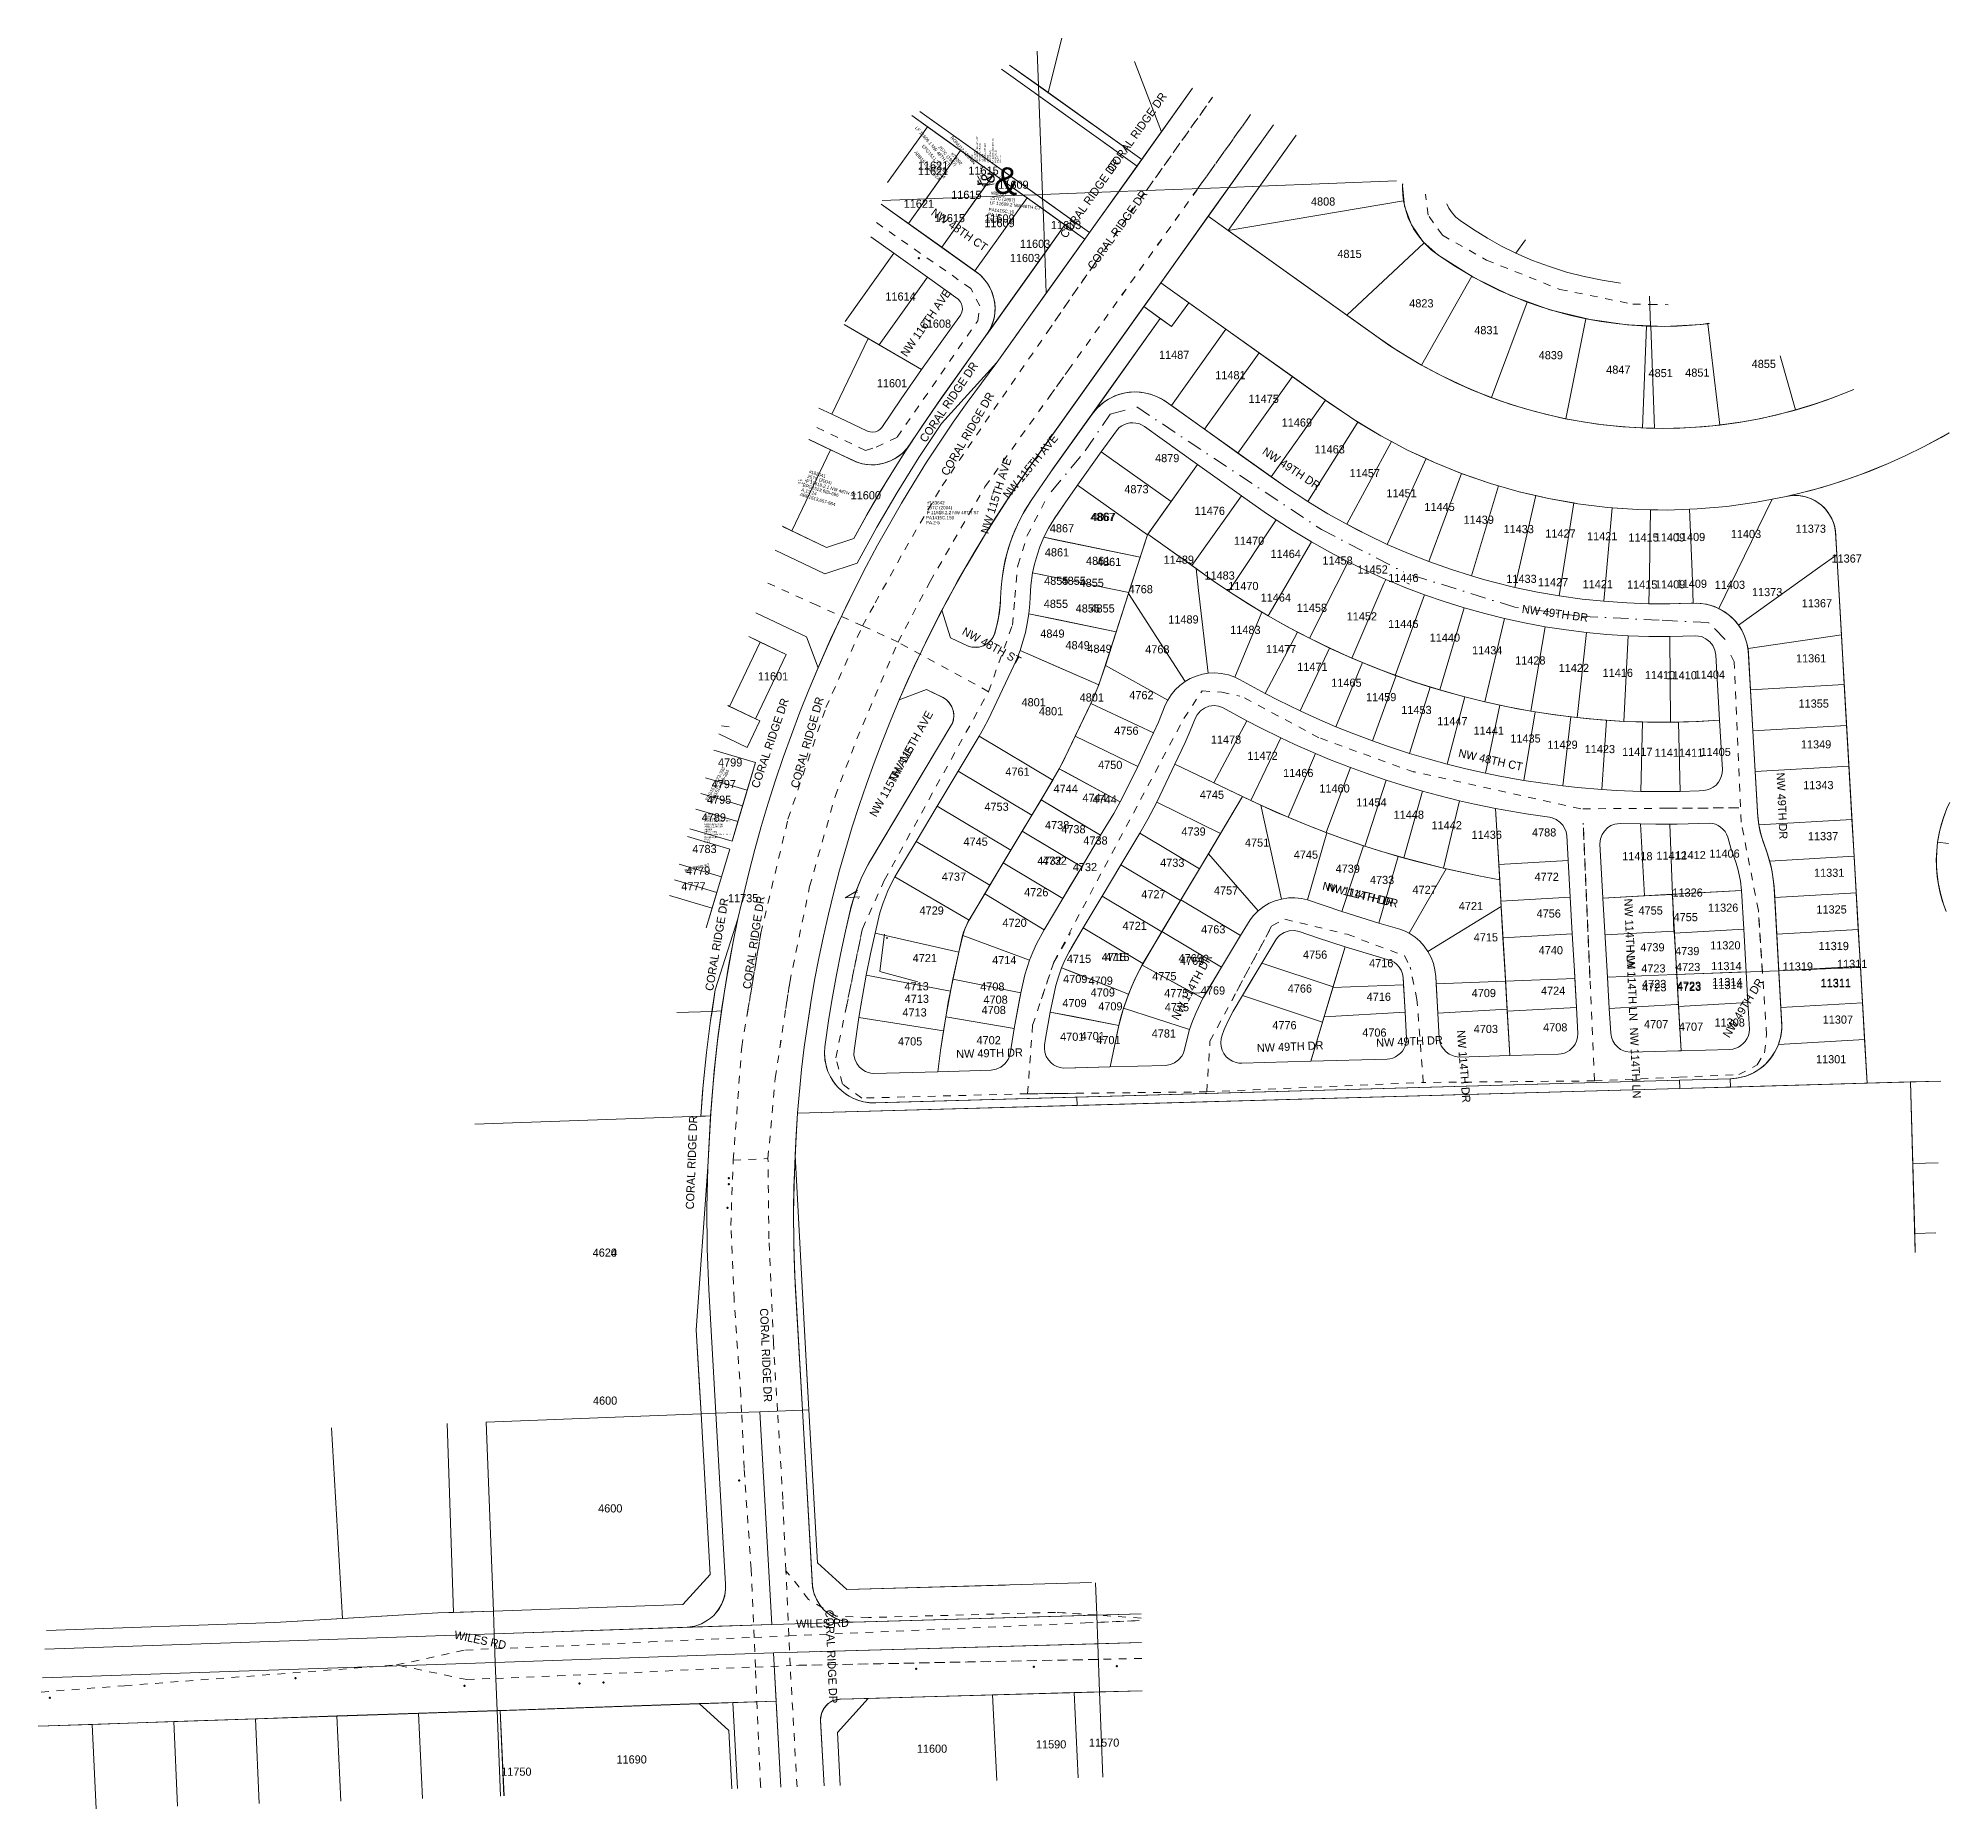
# Model space of a CAD drawing. Header units: inches. Extents: x 4899096 to 4904100, y 867195 to 869771.
# Drawn here: x 4901756 to 4904100, y 867195 to 869366 of the extents above; entities that cross this region are included whole.
import ezdxf

# ---------------------------------------------------------------- set-up
doc = ezdxf.new("R2010")
doc.units = ezdxf.units.IN
doc.header["$MEASUREMENT"] = 0
for name, pattern in [('DGN1', [14.123874, 0, -14.123874]), ('DGN2', [18.831832, 9.415916, -9.415916]), ('DGN4', [37.663664, 18.831832, -9.415916, 0, -9.415916])]:
    doc.linetypes.add(name, pattern=pattern)
for name, color, linetype, lineweight in [('Level 1', 7, 'Continuous', 0), ('Level 14', 7, 'Continuous', 0), ('Level 28', 7, 'Continuous', 0), ('Level 57', 7, 'Continuous', 0), ('Level 58', 7, 'Continuous', 0)]:
    doc.layers.add(name, color=color, linetype=linetype, lineweight=lineweight)
doc.styles.add('Styledgn000', font='dgn000.shx')

msp = doc.modelspace()

# ---------------------------------------------------------------- texts
at = {"layer": 'Level 1', "color": 7, "style": 'Styledgn000'}
for s, rotation, p in [('CORAL RIDGE DR', 54.6543, (4903074.2, 869201.3)), ('CORAL RIDGE DR', 54.6541, (4903016.6, 869120.1)), ('CORAL RIDGE DR', 54.5064, (4903050.2, 869081.7)), ('NW 48TH CT', 325.1234, (4902850.1, 869150.2)), ('NW 116TH AVE', 55.3021, (4902821.1, 868974.7)), ('CORAL RIDGE DR', 55.7809, (4902844.4, 868869.7)), ('CORAL RIDGE DR', 59.8961, (4902871.2, 868828.8)), ('NW 115TH AVE', 50.4719, (4902946, 868800.9)), ('NW 49TH DR', 326.4292, (4903256.3, 868857.1)), ('NW 49TH DR', 326.4292, (4903256.3, 868857.1)), ('NW 115TH AVE', 72.6762, (4902921.1, 868757.7)), ('NW 49TH DR', 352.0294, (4903575.2, 868661.7)), ('NW 48TH ST', 331.325, (4902888.1, 868635.7)), ('CORAL RIDGE DR', 71.2073, (4902639.6, 868445.7)), ('CORAL RIDGE DR', 74.2135, (4902688.2, 868445.9)), ('NW 115TH AVE', 61.0937, (4902807.2, 868453.2)), ('NW 115TH AVE', 61.0937, (4902783.6, 868410.4)), ('NW 48TH CT', 347.4808, (4903497.1, 868485.1)), ('NW 48TH CT', 347.4808, (4903497.1, 868485.1)), ('NW 49TH DR', 272.5051, (4903888, 868465.4)), ('NW 114TH DR', 346.3639, (4903330.3, 868322.2)), ('NW 114TH DR', 346.3639, (4903335.7, 868320.9)), ('CORAL RIDGE DR', 80.4517, (4902583.6, 868197.3)), ('CORAL RIDGE DR', 81.3483, (4902629.8, 868199.6)), ('NW 114TH LN', 272.5048, (4903701.1, 868310.9)), ('NW 114TH LN', 272.5048, (4903703.8, 868247.7)), ('NW 114TH DR', 61.8343, (4903154.2, 868161)), ('NW 49TH DR', 58.4437, (4903830, 868139.5)), ('NW 49TH DR', 2.5042, (4903250.8, 868122.8)), ('NW 49TH DR', 2.5042, (4903397.2, 868129.2)), ('NW 114TH DR', 274.3484, (4903496, 868149.3)), ('NW 114TH LN', 272.5048, (4903708, 868152.7)), ('NW 49TH DR', 1.4784, (4902882, 868115.5)), ('CORAL RIDGE DR', 87.8183, (4902560.1, 867929.8)), ('CORAL RIDGE DR', 272.5031, (4902641.1, 867808.4)), ('WILES RD', 1.1417, (4902685.7, 867416.7)), ('CORAL RIDGE DR', 272.5031, (4902721.3, 867438.6)), ('WILES RD', 348.1431, (4902265.5, 867403.6))]:
    msp.add_text(s, height=10, rotation=rotation, dxfattribs=at).set_placement(p)
at = {"layer": 'Level 28', "color": 251, "style": 'Styledgn000'}
for s, p in [('11621', (4902834.9, 869205.2)), ('11621', (4902834.9, 869198.4)), ('11615', (4902896.8, 869199)), ('11609', (4902933.5, 869181.7)), ('11621', (4902817.5, 869158.4)), ('11615', (4902875.7, 869169.3)), ('4808', (4903317, 869161.1)), ('11615', (4902855.4, 869140.8)), ('11609', (4902916.4, 869140.3)), ('11609', (4902916.4, 869134.6)), ('11603', (4902998, 869132.2)), ('11603', (4902960, 869109.2)), ('11603', (4902947.6, 869091.8)), ('4815', (4903349.4, 869096.8)), ('11614', (4902795, 869044.6)), ('4823', (4903437.5, 869036.2)), ('11608', (4902838.4, 869011.3)), ('4831', (4903517.3, 869003.3)), ('11487', (4903130.6, 868973)), ('4839', (4903596.3, 868972.6)), ('11481', (4903199.6, 868948.1)), ('4847', (4903679.1, 868954.9)), ('4851', (4903731, 868950.7)), ('4851', (4903776, 868951.2)), ('4855', (4903857.5, 868961.9)), ('11601', (4902784.5, 868938.2)), ('11475', (4903240.4, 868919.1)), ('11469', (4903281.1, 868890)), ('4879', (4903125.8, 868846.4)), ('11463', (4903321.3, 868857.1)), ('11457', (4903364.4, 868828)), ('11600', (4902752.4, 868800.8)), ('4873', (4903088.1, 868808.2)), ('11451', (4903409.5, 868803.2)), ('11476', (4903174.3, 868781.7)), ('11445', (4903456.1, 868786.5)), ('4867', (4902996.7, 868760.3)), ('4867', (4903046.5, 868774.2)), ('4867', (4903047.8, 868774.2)), ('11439', (4903504.1, 868770.8)), ('11433', (4903553.2, 868759.3)), ('11427', (4903604.4, 868753.9)), ('11403', (4903831.9, 868753.3)), ('11373', (4903911.4, 868759.8)), ('4861', (4902990.6, 868730.8)), ('11470', (4903222.4, 868745)), ('11421', (4903655.6, 868750.5)), ('11415', (4903706.3, 868749)), ('11409', (4903738.6, 868749.1)), ('11409', (4903763.3, 868749.6)), ('11409', (4903763.3, 868749.6)), ('4861', (4903041.1, 868720.4)), ('4861', (4903054.5, 868719)), ('11489', (4903136.3, 868721.8)), ('11489', (4903136.3, 868721.8)), ('11464', (4903267.4, 868728.9)), ('11464', (4903267.4, 868728.9)), ('11458', (4903331, 868720.7)), ('11458', (4903331, 868720.7)), ('11452', (4903374, 868709.8)), ('11452', (4903374, 868709.8)), ('11367', (4903955.4, 868723.2)), ('4855', (4902989.7, 868695.9)), ('4855', (4903011.1, 868695.9)), ('4855', (4903033.2, 868693.4)), ('4768', (4903093.3, 868685.6)), ('4768', (4903093.3, 868685.6)), ('11483', (4903186.3, 868702.4)), ('11483', (4903186.3, 868702.4)), ('11470', (4903215.4, 868689.5)), ('11470', (4903215.4, 868689.5)), ('11446', (4903411.7, 868699.4)), ('11446', (4903411.7, 868699.4)), ('11433', (4903556.6, 868698.3)), ('11427', (4903595.3, 868694.2)), ('11421', (4903650.2, 868691.8)), ('11415', (4903704.6, 868691.3)), ('11409', (4903738.9, 868691.5)), ('11409', (4903765.5, 868692.3)), ('11409', (4903765.5, 868692.3)), ('11403', (4903812.2, 868691)), ('4855', (4902989.3, 868667.6)), ('4855', (4903028.4, 868662)), ('4855', (4903046.5, 868662)), ('11464', (4903255.3, 868675.3)), ('11464', (4903255.3, 868675.3)), ('11458', (4903299.5, 868662.8)), ('11458', (4903299.5, 868662.8)), ('11373', (4903857.9, 868682.1)), ('11367', (4903918.9, 868668.3)), ('11489', (4903142, 868648.5)), ('11489', (4903142, 868648.5)), ('11483', (4903218, 868635.7)), ('11452', (4903360.8, 868652.3)), ('11452', (4903360.8, 868652.3)), ('11446', (4903411.6, 868643)), ('4849', (4902985, 868631.1)), ('4849', (4903015.9, 868616.9)), ('4849', (4903042.8, 868612.6)), ('11477', (4903261.8, 868612.2)), ('11440', (4903462.6, 868626.2)), ('4768', (4903113.7, 868611.8)), ('11471', (4903300.2, 868590.4)), ('11434', (4903514.6, 868610.7)), ('11428', (4903567.4, 868598.2)), ('11422', (4903620.8, 868589)), ('11361', (4903911.9, 868600.8)), ('11601', (4902638.6, 868578.7)), ('11465', (4903341.9, 868570.9)), ('11416', (4903674.7, 868583)), ('11410', (4903726.5, 868580.3)), ('11410', (4903753.1, 868580)), ('11404', (4903787.6, 868580.8)), ('4801', (4902962, 868546.9)), ('4801', (4903033.3, 868552.8)), ('4762', (4903094.2, 868555.7)), ('11459', (4903384.5, 868553.2)), ('11355', (4903915, 868545.3)), ('4801', (4902983.3, 868535.9)), ('11453', (4903427.8, 868537.5)), ('11447', (4903471.8, 868523.7)), ('4756', (4903075.7, 868512)), ('11478', (4903194.2, 868501.1)), ('11441', (4903516.4, 868512.1)), ('11435', (4903561.5, 868502.5)), ('11429', (4903606.9, 868494.9)), ('11349', (4903917.9, 868495.3)), ('4799', (4902589.8, 868473.1)), ('11472', (4903239, 868481.2)), ('11423', (4903652.7, 868489.5)), ('11417', (4903698.6, 868486.1)), ('11411', (4903738.5, 868485)), ('11411', (4903760.9, 868485)), ('11405', (4903794.7, 868486)), ('4761', (4902942.2, 868461.8)), ('4750', (4903055.9, 868470.1)), ('11466', (4903282.8, 868460.2)), ('4795', (4902576.2, 868427.4)), ('4797', (4902581.9, 868446.6)), ('4744', (4903001.3, 868440.9)), ('4744', (4903036.7, 868429.6)), ('4744', (4903049.1, 868427.9)), ('4745', (4903180.6, 868433.5)), ('11460', (4903327.3, 868441.2)), ('11343', (4903920.7, 868445.3)), ('4789', (4902569.7, 868405.7)), ('4753', (4902916.5, 868418.8)), ('11454', (4903372.5, 868424.1)), ('11448', (4903418.4, 868409)), ('4738', (4902990.8, 868396.3)), ('4738', (4903010.8, 868391.2)), ('4739', (4903158.1, 868388.4)), ('11442', (4903464.9, 868396)), ('11436', (4903514, 868384.4)), ('4788', (4903588.1, 868387.3)), ('11337', (4903926.5, 868382.7)), ('4783', (4902558.3, 868367)), ('4745', (4902890.8, 868375.9)), ('4738', (4903037.8, 868377.4)), ('4751', (4903236, 868374.8)), ('4745', (4903295.9, 868360)), ('11418', (4903698.7, 868358.1)), ('11412', (4903740.7, 868358.8)), ('11412', (4903740.7, 868358.8)), ('11412', (4903764, 868359.5)), ('11412', (4903764, 868359.5)), ('11406', (4903805.6, 868361.3)), ('4779', (4902550.4, 868340.4)), ('4737', (4902864.2, 868333)), ('4732', (4902981.4, 868352.6)), ('4732', (4902987.7, 868352.6)), ('4732', (4903024.9, 868344.8)), ('4733', (4903132, 868350.1)), ('4739', (4903347.2, 868342.8)), ('4772', (4903591.2, 868332.8)), ('11331', (4903934, 868337.8)), ('4777', (4902544.7, 868321.2)), ('4726', (4902965.2, 868313.9)), ('4727', (4903108.9, 868311.4)), ('4757', (4903198, 868316.1)), ('4733', (4903389.3, 868329)), ('4727', (4903441.5, 868316.9)), ('11326', (4903760.3, 868313.5)), ('11326', (4903760.3, 868313.5)), ('11735', (4902602, 868306.6)), ('4729', (4902836.9, 868291.5)), ('4721', (4903498.3, 868297)), ('4756', (4903593.7, 868287.8)), ('4755', (4903718.7, 868291.5)), ('11326', (4903803.9, 868295)), ('11325', (4903936.9, 868292.8)), ('4720', (4902938.6, 868276.4)), ('4721', (4903085.9, 868272.7)), ('4763', (4903182.3, 868268.4)), ('4755', (4903761.7, 868283.4)), ('4755', (4903761.7, 868283.4)), ('4756', (4903307.2, 868237.4)), ('4715', (4903516.6, 868258.6)), ('4740', (4903596.3, 868242.8)), ('4739', (4903720.9, 868246.4)), ('4739', (4903763.6, 868241.8)), ('4739', (4903763.6, 868241.8)), ('11320', (4903806.6, 868248.8)), ('11319', (4903939.5, 868248)), ('11319', (4903939.5, 868247.9)), ('4721', (4902828.5, 868233.2)), ('4714', (4902926, 868230.7)), ('4715', (4903017.6, 868232.2)), ('4715', (4903060.3, 868234.5)), ('4715', (4903064.7, 868234.5)), ('4769', (4903154.6, 868233.1)), ('4769', (4903156.3, 868229.8)), ('4716', (4903388.3, 868226.9)), ('4723', (4903722.1, 868220.5)), ('4723', (4903764.7, 868222.2)), ('11314', (4903808, 868223.4)), ('11319', (4903895.5, 868222.9)), ('11311', (4903962.2, 868226)), ('4713', (4902818.4, 868198.6)), ('4708', (4902911.3, 868198.2)), ('4709', (4903013, 868207.5)), ('4709', (4903044.2, 868205.5)), ('4709', (4903046.8, 868191)), ('4775', (4903122.3, 868210.9)), ('4775', (4903137, 868190.1)), ('4769', (4903181.9, 868193.4)), ('4766', (4903288.5, 868195.8)), ('4709', (4903514.1, 868190.3)), ('4724', (4903599.1, 868193.1)), ('4723', (4903723, 868201.4)), ('4723', (4903723.2, 868197.3)), ('4723', (4903765.7, 868199.3)), ('4723', (4903765.9, 868197.9)), ('11314', (4903809.1, 868203.8)), ('11314', (4903809.3, 868200.1)), ('11311', (4903942.1, 868202.9)), ('11311', (4903942.1, 868202.1)), ('4713', (4902815.9, 868166.5)), ('4713', (4902818.7, 868183.2)), ('4708', (4902913, 868169.5)), ('4708', (4902915.3, 868182.2)), ('4709', (4903012.1, 868178)), ('4709', (4903056.1, 868174)), ('4775', (4903137.7, 868173)), ('4716', (4903385.3, 868185.7)), ('4776', (4903269.6, 868150.8)), ('4703', (4903516.6, 868146.2)), ('4708', (4903601.7, 868148.2)), ('4707', (4903725.4, 868152)), ('4707', (4903725.4, 868152)), ('4707', (4903768.2, 868149)), ('4707', (4903768.2, 868149)), ('11308', (4903811.9, 868154.1)), ('11307', (4903944.6, 868157.7)), ('4705', (4902810.5, 868131)), ('4702', (4902906.8, 868132.4)), ('4701', (4903009.3, 868136.7)), ('4701', (4903034.4, 868137.6)), ('4701', (4903053.7, 868132.6)), ('4781', (4903121.7, 868140.7)), ('4706', (4903379.9, 868141.8)), ('11301', (4903936.4, 868109.1)), ('4624', (4902436, 867871.9)), ('4620', (4902436, 867871.9)), ('4600', (4902436.4, 867690.4)), ('4600', (4902442.7, 867558.2)), ('11600', (4902833.6, 867263.5)), ('11590', (4902979.7, 867268.8)), ('11570', (4903044.7, 867270.9)), ('11750', (4902323.8, 867235.3)), ('11690', (4902465.2, 867250.3))]:
    msp.add_text(s, height=10, dxfattribs=at).set_placement(p)
at = {"layer": 'Level 57', "color": 254, "style": 'Styledgn000'}
for s, height, rotation, p in [('LF 11609.1 NW 48TH CT', 4, 310.9399, (4902831.1, 869256.1)), ('257C (1997)', 4, 310.9399, (4902859.7, 869232.3)), ('LF 11609.1 NW 48TH CT', 2, 90, (4902908.6, 869214.6)), ('LF 11609.2 NW 48TH CT', 2, 90, (4902927.7, 869213.9)), ('#79292', 4, 310.9399, (4902874.7, 869224.1)), ('#79292', 2, 90, (4902902.6, 869214.6)), ('257C (1997)', 2, 90, (4902905.6, 869214.6)), ('#80550', 2, 90, (4902921.7, 869213.9)), ('257C (1997)', 2, 90, (4902924.7, 869213.9)), ('&', 33, 353.6896, (4902927.2, 869176.8)), ('r', 16.5, 90, (4902920.5, 869185)), ('&', 16.5, 90, (4902929, 869188.3)), ('LF 11609.2 NW 48TH CT', 4, 353.6896, (4902922.8, 869162.9)), ('257C (1997)', 4, 353.6896, (4902923.5, 869168.8)), ('#80550', 4, 353.6896, (4902924.2, 869174.8)), ('#183641', 4, 343.4565, (4902700.7, 868833.1)), ('F 11618.2.1 NW 48TH ST', 4, 343.4565, (4902697.3, 868821.6)), ('257C (2004)', 4, 343.4565, (4902699, 868827.4)), ('#183642', 4, 0.001, (4902846.2, 868794.6)), ('257C (2004)', 4, 0.001, (4902846.2, 868788.6)), ('F 11618.2.2 NW 48TH ST', 4, 0.001, (4902846.2, 868782.6)), ('.', 7, 31.3439, (4902759.4, 868317.5)), ('.', 7, 4.1947, (4902760.4, 868310.6)), ('.', 14, 80.8384, (4902797.7, 868260.1)), ('.', 14, 356.317, (4902827.9, 868204.7))]:
    msp.add_text(s, height=height, rotation=rotation, dxfattribs=at).set_placement(p)
for s, p in [('#82479', (4902573.3, 868410.9)), ('#82480', (4902573.3, 868394.9)), ('257C (1998)', (4902573.3, 868407.9)), ('257C (1998)', (4902573.3, 868391.9)), ('F 4789.1 NW 116TH TER', (4902573.3, 868404.9)), ('F 4789.2 NW 116TH TER', (4902573.3, 868388.9))]:
    msp.add_text(s, height=2, dxfattribs=at).set_placement(p)
at = {"layer": 'Level 58', "color": 254, "style": 'Styledgn000'}
for s, height, rotation, p in [('EPG1511,225-236', 4, 310.9399, (4902839.3, 869233.7)), ('RONU12-12/24IN', 4, 310.9399, (4902874.4, 869244.1)), ('EPG1511,225-236', 2, 90, (4902912, 869214.6)), ('ABB1511,217-224', 2, 90, (4902918, 869214.6)), ('ABB1511,217-224', 4, 310.9399, (4902830.1, 869225.9)), ('A,13-24', 4, 310.9399, (4902853.4, 869208.3)), ('RONU12-12/24IN', 2, 90, (4902913.2, 869187.5)), ('A,13-24', 2, 90, (4902915, 869214.6)), ('PA1415C,19', 2, 90, (4902931, 869213.9)), ('PA,19', 2, 90, (4902934, 869213.9)), ('DD,3-5', 2, 90, (4902937, 869213.9)), ('PA-5', 2, 90, (4902921.7, 869190.8)), ('PA-5', 4, 353.6896, (4902934.4, 869192.6)), ('DD,3-5', 4, 353.6896, (4902920.1, 869142.5)), ('PA,19', 4, 353.6896, (4902920.7, 869148.4)), ('PA1415C,19', 4, 353.6896, (4902921.4, 869154.4)), ('A,13-24', 4, 343.4565, (4902691.5, 868811)), ('EPG1513,685-696', 4, 343.4565, (4902693.2, 868816.7)), ('ABB1513,657-664', 4, 343.4565, (4902689.8, 868805.2)), ('PA1415C,159', 4, 359.9822, (4902844.8, 868776.3)), ('PA,2-5', 4, 359.9822, (4902844.8, 868770.3)), ('EPG1512,373-396', 4, 62.4743, (4902577.6, 868430.6)), ('ABB1512,349-364', 4, 62.4743, (4902582.9, 868427.9)), ('PA1415C,82', 4, 13.9528, (4902549.2, 868343.1))]:
    msp.add_text(s, height=height, rotation=rotation, dxfattribs=at).set_placement(p)
for s, p in [('PA1415C,159', (4902688, 868823.1)), ('PA,2-5', (4902688, 868820.1)), ('ABB1512,349-364', (4902573.3, 868398.5)), ('EPG1512,373-396', (4902573.3, 868401.5)), ('PA1415C,82', (4902573.3, 868385.5)), ('PA,82', (4902573.3, 868382.5)), ('D,3-5', (4902573.3, 868379.5))]:
    msp.add_text(s, height=2, dxfattribs=at).set_placement(p)

# ---------------------------------------------------------------- linework, layer by layer
at = {"layer": 'Level 1', "color": 7, "linetype": 'DGN2', "lineweight": 0}
for p, q in [((4903052.8, 869091.6), (4903196.4, 869294)), ((4903115.2, 869179.6), (4903196.4, 869294)), ((4903019.2, 868959), (4903243, 869272.7)), ((4903178.2, 869182), (4903243, 869272.7)), ((4903019.2, 868959), (4903178.2, 869182)), ((4903052.8, 869091.6), (4903115.2, 869179.6)), ((4903460.7, 869149.5), (4903457.5, 869175)), ((4902899.9, 869059.4), (4902782.9, 869140.9)), ((4902899.9, 869059.4), (4902782.9, 869140.9)), ((4903478.2, 869124.7), (4903460.7, 869149.5)), ((4903478.2, 869124.7), (4903532.1, 869094.3)), ((4902938.6, 868926.3), (4903052.8, 869091.6)), ((4902994.1, 869006.6), (4903052.8, 869091.6)), ((4903532.1, 869094.3), (4903622.3, 869058.2)), ((4902910.7, 869038), (4902899.9, 869059.4)), ((4903622.3, 869058.2), (4903711.7, 869040.3)), ((4902908.2, 869019.7), (4902910.7, 869038)), ((4903711.7, 869040.3), (4903732.6, 869039.9)), ((4903732.6, 869039.9), (4903755.1, 869039.5)), ((4902809.4, 868876.9), (4902908.2, 869019.7)), ((4902938.6, 868926.3), (4902994.1, 869006.6)), ((4902917.1, 868816.1), (4903019.2, 868959)), ((4902997.1, 868928), (4903019.2, 868959)), ((4902917.1, 868816.1), (4902997.1, 868928)), ((4902864.5, 868817.4), (4902938.6, 868926.3)), ((4902770.7, 868860.7), (4902706.5, 868891.1)), ((4902770.7, 868860.7), (4902783.6, 868864.9)), ((4902783.6, 868864.9), (4902809.4, 868876.9)), ((4902818.7, 868738.9), (4902864.5, 868817.4)), ((4902849.9, 868700.2), (4902917.1, 868816.1)), ((4902969, 868756.4), (4902994, 868804.5)), ((4902957.4, 868719.5), (4902969, 868756.4)), ((4902782.5, 868673.7), (4902818.7, 868738.9)), ((4902782.5, 868673.7), (4902818.7, 868738.9)), ((4902953.9, 868680.2), (4902957.4, 868719.5)), ((4902953.9, 868680.2), (4902957.4, 868719.5)), ((4902711, 868670.9), (4902647.9, 868699.5)), ((4902711, 868670.9), (4902647.9, 868699.5)), ((4902837, 868675.7), (4902849.9, 868700.2)), ((4902837, 868675.7), (4902849.9, 868700.2)), ((4903437.8, 868696.8), (4903434.4, 868698.5)), ((4902767, 868645.6), (4902711, 868670.9)), ((4902767, 868645.6), (4902711, 868670.9)), ((4902767, 868645.6), (4902782.5, 868673.7)), ((4902767, 868645.6), (4902782.5, 868673.7)), ((4902810.5, 868625.7), (4902837, 868675.7)), ((4902810.5, 868625.7), (4902837, 868675.7)), ((4902950.8, 868646.4), (4902953.9, 868680.2)), ((4902950.8, 868646.4), (4902953.9, 868680.2)), ((4902722.1, 868545.3), (4902767, 868645.6)), ((4902810.5, 868625.7), (4902767, 868645.6)), ((4902921.5, 868564.9), (4902950.8, 868646.4)), ((4902759.9, 868506.9), (4902810.5, 868625.7)), ((4902921.5, 868564.9), (4902810.5, 868625.7)), ((4902793.7, 868333.5), (4902921.5, 868564.9)), ((4902675.5, 868408.5), (4902722.1, 868545.3)), ((4902593.9, 868522.8), (4902610.3, 868521.3)), ((4902733.4, 868436.5), (4902759.9, 868506.9)), ((4902702.1, 868325.9), (4902733.4, 868436.5)), ((4902642.2, 868268.6), (4902675.5, 868408.5)), ((4903659.2, 868213.9), (4903650.9, 868403.8)), ((4903664.8, 868087.5), (4903650.9, 868403.8)), ((4903865.7, 868296.6), (4903844.6, 868405)), ((4902677.7, 868208.3), (4902702.1, 868325.9)), ((4902766.8, 868274.1), (4902793.7, 868333.5)), ((4903870.6, 868222), (4903865.7, 868296.6)), ((4903875.7, 868144.1), (4903865.7, 868296.6)), ((4902734.3, 868116), (4902766.8, 868274.1)), ((4902747.3, 868179.1), (4902766.8, 868274.1)), ((4903193.1, 868136.1), (4903269, 868277.8)), ((4903225.9, 868197.4), (4903269, 868277.8)), ((4903269, 868277.8), (4903285.1, 868285.8)), ((4903285.1, 868285.8), (4903361.4, 868267.3)), ((4902618.8, 868129.2), (4902642.2, 868268.6)), ((4902626.4, 868174.5), (4902642.2, 868268.6)), ((4903001.7, 868233.3), (4903022.2, 868269)), ((4903361.4, 868267.3), (4903431.5, 868241.2)), ((4902975.5, 868155.7), (4903001.7, 868233.3)), ((4902986.5, 868188.2), (4903001.7, 868233.3)), ((4903431.5, 868241.2), (4903438.7, 868227)), ((4903443.1, 868205.7), (4903438.7, 868227)), ((4903447, 868187.3), (4903438.7, 868227)), ((4902659.9, 868090.9), (4902677.7, 868208.3)), ((4902672.9, 868176.3), (4902677.7, 868208.3)), ((4903447, 868187.3), (4903443.1, 868205.7)), ((4903664.8, 868087.5), (4903659.2, 868213.9)), ((4903875.7, 868144.1), (4903870.6, 868222)), ((4902734.3, 868116), (4902747.3, 868179.1)), ((4902975.5, 868155.7), (4902986.5, 868188.2)), ((4903193.1, 868136.1), (4903225.9, 868197.4)), ((4903454.7, 868085.6), (4903447, 868187.3)), ((4902618.8, 868129.2), (4902626.4, 868174.5)), ((4902659.9, 868090.9), (4902672.9, 868176.3)), ((4902969.4, 868071.7), (4902975.5, 868155.7)), ((4903189.2, 868074), (4903193.1, 868136.1)), ((4903873.4, 868122.1), (4903875.7, 868144.1)), ((4902608.4, 867990.3), (4902618.8, 868129.2)), ((4902742.3, 868083.6), (4902734.3, 868116)), ((4903841.7, 868095.2), (4903864.2, 868107.2)), ((4903864.2, 868107.2), (4903873.4, 868122.1)), ((4902651, 867992.2), (4902659.9, 868090.9)), ((4902766, 868066.4), (4902742.3, 868083.6)), ((4903189.2, 868074), (4903454.7, 868085.6)), ((4903664.8, 868087.5), (4903454.7, 868085.6)), ((4903664.8, 868087.5), (4903768.8, 868092.1)), ((4903664.8, 868087.5), (4903768.8, 868092.1)), ((4903768.8, 868092.1), (4903841.7, 868095.2)), ((4903768.8, 868092.1), (4903841.7, 868095.2)), ((4902969.4, 868071.7), (4902766, 868066.4)), ((4903189.2, 868074), (4902969.4, 868071.7)), ((4903029.7, 868072.3), (4902969.4, 868071.7)), ((4903189.2, 868074), (4903029.7, 868072.3)), ((4902605.4, 867910), (4902608.4, 867990.3)), ((4902608.4, 867990.3), (4902651, 867992.2)), ((4902652.1, 867893.9), (4902651, 867992.2)), ((4902609.4, 867819.2), (4902605.4, 867910)), ((4902657.6, 867766.6), (4902652.1, 867893.9)), ((4902617.7, 867703), (4902609.4, 867819.2)), ((4902662.7, 867682.7), (4902657.6, 867766.6)), ((4902662.7, 867682.7), (4902657.6, 867766.6)), ((4902618.7, 867681), (4902617.7, 867703)), ((4902618.7, 867681), (4902617.7, 867703)), ((4902621.7, 867612.1), (4902618.7, 867681)), ((4902621.7, 867612.1), (4902618.7, 867681)), ((4902669.3, 867574.1), (4902662.7, 867682.7)), ((4902669.3, 867574.1), (4902662.7, 867682.7)), ((4902630.4, 867488.6), (4902621.7, 867612.1)), ((4902673.1, 867486.8), (4902669.3, 867574.1)), ((4902634, 867405), (4902630.4, 867488.6)), ((4902700.9, 867451.6), (4902673.1, 867486.8)), ((4902676.6, 867406.8), (4902673.1, 867486.8)), ((4902734.7, 867431.2), (4902700.9, 867451.6)), ((4902774.2, 867429.3), (4902734.7, 867431.2)), ((4903003.7, 867435.7), (4902774.2, 867429.3)), ((4903054.2, 867432.3), (4903003.7, 867435.7)), ((4903108.9, 867428.7), (4903003.7, 867435.7)), ((4903108.9, 867428.7), (4903054.2, 867432.3)), ((4902506.2, 867399.4), (4902634, 867405)), ((4902634, 867405), (4902676.6, 867406.8)), ((4902635.6, 867368.6), (4902634, 867405)), ((4902676.6, 867406.8), (4903040.4, 867422.8)), ((4902678.2, 867370.5), (4902676.6, 867406.8)), ((4903040.4, 867422.8), (4903109, 867425.8)), ((4903040.4, 867422.8), (4903054.5, 867423.4)), ((4903054.5, 867423.4), (4903109, 867425.8)), ((4902195.5, 867371.2), (4902280.1, 867389.5)), ((4902280.1, 867389.5), (4902315.9, 867391.1)), ((4902315.9, 867391.1), (4902506.2, 867399.4)), ((4901861.7, 867345.7), (4902195.5, 867371.2)), ((4902281.7, 867353.2), (4902195.5, 867371.2)), ((4902317.3, 867354.7), (4902393.1, 867358)), ((4902393.1, 867358), (4902635.6, 867368.6)), ((4902635.6, 867368.6), (4902678.2, 867370.5)), ((4902642, 867223.2), (4902635.6, 867368.6)), ((4903109.5, 867379.1), (4902678.2, 867370.5)), ((4903056.2, 867378), (4902678.2, 867370.5)), ((4902686.7, 867221.8), (4902678.2, 867370.5)), ((4902686.7, 867221.8), (4902678.2, 867370.5)), ((4903109.5, 867379.1), (4903056.2, 867378)), ((4901759.6, 867337.9), (4901861.7, 867345.7)), ((4902281.7, 867353.2), (4902317.3, 867354.7)), ((4902642.1, 867220.4), (4902642, 867223.2)), ((4902642.1, 867220.4), (4902642, 867223.2))]:
    msp.add_line(p, q, dxfattribs=at)
at = {"layer": 'Level 1', "color": 7, "linetype": 'DGN4', "lineweight": 0}
for points in [[(4902998.3, 868809.8), (4903040, 868860.3), (4903070.9, 868905.4), (4903103.3, 868914.1), (4903329.9, 868763.7), (4903430.7, 868711.7)], [(4903825, 868628.8), (4903804.4, 868649.7), (4903744.1, 868652.6), (4903646.5, 868657.4), (4903567.2, 868668.5), (4903434, 868710)]]:
    msp.add_lwpolyline(points, dxfattribs=at)
at = {"layer": 'Level 1', "color": 7, "linetype": 'DGN2', "lineweight": 0}
for points in [[(4903844.6, 868405), (4903836, 868601.3), (4903828.8, 868615.6)], [(4903001.7, 868233.3), (4903161.1, 868532.1), (4903183.4, 868565.8), (4903207.5, 868564.3), (4903229.6, 868559.3)], [(4903443.6, 868466.1), (4903326.8, 868508.3), (4903232.7, 868558.8)], [(4903753.9, 868421.9), (4903841.6, 868422.4), (4903753.9, 868421.9), (4903647.9, 868421.2), (4903442.4, 868466.9)]]:
    msp.add_lwpolyline(points, dxfattribs=at)
at = {"layer": 'Level 14', "color": 1, "linetype": 'DGN1', "lineweight": 40}
for p in [(4902835.9, 869096.7), (4902602.8, 867968.2), (4902603.2, 867960.9), (4902601.2, 867931.7), (4902615.8, 867597.2), (4902832.7, 867366.3), (4902977.1, 867369), (4903078.8, 867369.8), (4902071.5, 867354.9), (4902278.7, 867345.7), (4902419.8, 867348.3), (4902449.3, 867349.6), (4901770.4, 867330.8)]:
    msp.add_point(p, dxfattribs=at)
at = {"layer": 'Level 28', "color": 0, "lineweight": 5}
for p, q in [((4902981, 869350.6), (4902982.6, 869308.3)), ((4902994.5, 869299.7), (4903011.4, 869366.3)), ((4902937.4, 869328.2), (4902983.1, 869295.6)), ((4902937.4, 869328.2), (4903103.7, 869209.6)), ((4902982.6, 869308.3), (4902947.4, 869333.4)), ((4902982.6, 869308.3), (4902947.4, 869333.4)), ((4903109.5, 869217.7), (4902947.4, 869333.4)), ((4902947.4, 869333.4), (4902994.5, 869299.7)), ((4903100.5, 869337.6), (4903133.7, 869251.7)), ((4903171.8, 869305.2), (4902931.8, 868968.7)), ((4902982.6, 869308.3), (4902994.5, 869299.7)), ((4902983.1, 869295.6), (4902982.6, 869308.3)), ((4902982.6, 869308.3), (4903109.5, 869217.7)), ((4903081.3, 869178.3), (4903171.8, 869305.2)), ((4903133.7, 869251.7), (4903171.8, 869305.2)), ((4902983.1, 869295.6), (4902987.7, 869174.7)), ((4903103.7, 869209.6), (4902983.1, 869295.6)), ((4902994.5, 869299.7), (4903109.5, 869217.7)), ((4902797.7, 869189.2), (4902846.5, 869257.7)), ((4902827.3, 869271.5), (4902964.2, 869173.8)), ((4902846.5, 869257.7), (4902827.3, 869271.5)), ((4902827.3, 869271.5), (4903039.7, 869119.9)), ((4902980.6, 869174.4), (4902837.3, 869276.6)), ((4903045.5, 869128.1), (4902837.3, 869276.6)), ((4902887.3, 869228.7), (4902846.5, 869257.7)), ((4902972.5, 868841.6), (4903270.9, 869260)), ((4903191, 869148), (4903270.9, 869260)), ((4903216.3, 869183.4), (4903270.9, 869260)), ((4903270.9, 869260), (4903216.3, 869183.4)), ((4903109.5, 869217.7), (4903133.7, 869251.7)), ((4903298.8, 869247.3), (4903215.4, 869130.5)), ((4903298.8, 869247.3), (4903215.4, 869130.5)), ((4903298.8, 869247.3), (4903254.2, 869184.9)), ((4903298.8, 869247.3), (4903254.2, 869184.9)), ((4902823.3, 869139), (4902887.3, 869228.7)), ((4902844.9, 869169.3), (4902887.3, 869228.7)), ((4902887.3, 869228.7), (4902928, 869199.6)), ((4903103.7, 869209.6), (4903045.5, 869128.1)), ((4903081.3, 869178.3), (4903103.7, 869209.6)), ((4903109.5, 869217.7), (4903103.7, 869209.6)), ((4902928, 869199.6), (4902864.1, 869109.9)), ((4902928, 869199.6), (4902908.1, 869171.7)), ((4902928, 869199.6), (4902964.2, 869173.8)), ((4902968.8, 869170.5), (4902928, 869199.6)), ((4903215.4, 869130.5), (4903254.2, 869184.9)), ((4903215.4, 869130.5), (4903254.2, 869184.9)), ((4903254.2, 869184.9), (4903216.3, 869183.4)), ((4903254.2, 869184.9), (4903421.8, 869191.3)), ((4903429.3, 869187.9), (4903429.1, 869181.6)), ((4903429.1, 869185.1), (4903429.5, 869187.8)), ((4903429.5, 869187.8), (4903429.1, 869185.1)), ((4903431.8, 869160.3), (4903429.1, 869185.1)), ((4902907.3, 869079.1), (4902789.7, 869163)), ((4902789.7, 869163), (4902823.3, 869139)), ((4902789.7, 869163), (4902907.3, 869079.1)), ((4902823.3, 869139), (4902789.7, 869163)), ((4902790.9, 869167.2), (4902844.9, 869169.3)), ((4902844.9, 869169.3), (4902823.3, 869139)), ((4902908.1, 869171.7), (4902844.9, 869169.3)), ((4902864.1, 869109.9), (4902908.1, 869171.7)), ((4902904.8, 869080.9), (4902968.8, 869170.5)), ((4902964.2, 869173.8), (4902908.1, 869171.7)), ((4902964.2, 869173.8), (4902980.6, 869174.4)), ((4902968.8, 869170.5), (4902964.2, 869173.8)), ((4902988.4, 869156.6), (4902964.2, 869173.8)), ((4903015.2, 869137.4), (4902968.8, 869170.5)), ((4902968.8, 869170.5), (4902988.4, 869156.6)), ((4902987.7, 869174.7), (4902980.6, 869174.4)), ((4902980.6, 869174.4), (4902987.9, 869169.2)), ((4902987.7, 869174.7), (4903081.3, 869178.3)), ((4902987.9, 869169.2), (4902987.7, 869174.7)), ((4902987.9, 869169.2), (4902988.4, 869156.6)), ((4903045.5, 869128.1), (4902987.9, 869169.2)), ((4902992.3, 869053.5), (4903081.3, 869178.3)), ((4903216.3, 869183.4), (4902999, 868878.8)), ((4903081.3, 869178.3), (4903045.5, 869128.1)), ((4903081.3, 869178.3), (4903216.3, 869183.4)), ((4903216.3, 869183.4), (4903191, 869148)), ((4903430.5, 869166.7), (4903215.4, 869130.5)), ((4903429.6, 869174.1), (4903429.1, 869181.6)), ((4903430.5, 869166.7), (4903429.6, 869174.1)), ((4903431.9, 869159.9), (4903430.5, 869166.7)), ((4903486.1, 869158), (4903483.6, 869163.2)), ((4902823.3, 869139), (4902864.1, 869109.9)), ((4902988.4, 869156.6), (4902990.4, 869102.6)), ((4903015.2, 869137.4), (4902988.4, 869156.6)), ((4902988.4, 869156.6), (4903039.7, 869119.9)), ((4903132.8, 869066.5), (4903191, 869148)), ((4903191, 869148), (4903400.7, 868998.3)), ((4903215.4, 869130.5), (4903191, 869148)), ((4903440.3, 869137.4), (4903431.8, 869160.3)), ((4903434, 869152.6), (4903431.9, 869159.9)), ((4903436.3, 869146), (4903434, 869152.6)), ((4903439.4, 869139.2), (4903436.3, 869146)), ((4903442.9, 869132.6), (4903439.4, 869139.2)), ((4903490.1, 869152.2), (4903486.1, 869158)), ((4903490.1, 869152.2), (4903494.8, 869147)), ((4903494.8, 869147), (4903500.1, 869142.6)), ((4903516.3, 869131.6), (4903500.1, 869142.6)), ((4902805.3, 869102.7), (4902777.3, 869122.7)), ((4903015.2, 869137.4), (4902863.6, 868924.8)), ((4902919.3, 869002.9), (4903015.2, 869137.4)), ((4902931.8, 868968.7), (4903039.7, 869119.9)), ((4902990.4, 869102.6), (4903015.2, 869137.4)), ((4902990.4, 869102.6), (4903015.2, 869137.4)), ((4903039.7, 869119.9), (4902992.3, 869053.5)), ((4903015.2, 869137.4), (4903039.7, 869119.9)), ((4903039.7, 869119.9), (4903045.5, 869128.1)), ((4903215.4, 869130.5), (4903360.8, 869026.8)), ((4903455.9, 869115.2), (4903360.8, 869026.8)), ((4903454.1, 869117.2), (4903440.3, 869137.4)), ((4903446.7, 869126.7), (4903442.9, 869132.6)), ((4903451.2, 869120.6), (4903446.7, 869126.7)), ((4903455.9, 869115.2), (4903451.2, 869120.6)), ((4903454.1, 869117.2), (4903472.5, 869100.8)), ((4903464.6, 869106.9), (4903455.9, 869115.2)), ((4903516.3, 869131.6), (4903533.3, 869121.1)), ((4903550.8, 869111.4), (4903533.3, 869121.1)), ((4903580, 869119.2), (4903568.1, 869102.9)), ((4903568.1, 869102.9), (4903580, 869119.2)), ((4903580, 869119.2), (4903568.1, 869102.9)), ((4902745.6, 869019), (4902805.3, 869102.7)), ((4902846.5, 869073.3), (4902805.3, 869102.7)), ((4902990.4, 869102.6), (4902863.6, 868924.8)), ((4902864.1, 869109.9), (4902904.8, 869080.9)), ((4902990.4, 869102.6), (4902919.3, 869002.9)), ((4902992.3, 869053.5), (4902990.4, 869102.6)), ((4903475, 869099.1), (4903464.6, 869106.9)), ((4903472.5, 869100.8), (4903515.8, 869073.4)), ((4903494.2, 869086.3), (4903475, 869099.1)), ((4903550.8, 869111.4), (4903568.1, 869102.9)), ((4903568.1, 869102.9), (4903588.8, 869093.9)), ((4903588.8, 869093.9), (4903609.4, 869086.2)), ((4902787.3, 868990.3), (4902846.5, 869073.3)), ((4902884.4, 869046.1), (4902846.5, 869073.3)), ((4902904.8, 869080.9), (4902909.2, 869077.6)), ((4902911.2, 869076), (4902907.3, 869079.1)), ((4902913.3, 869073.9), (4902909.2, 869077.6)), ((4902914.7, 869072.5), (4902911.2, 869076)), ((4902913.3, 869073.9), (4902917, 869069.8)), ((4902914.7, 869072.5), (4902920.6, 869065)), ((4902917, 869069.8), (4902920.3, 869065.4)), ((4903514.1, 869074.4), (4903452.5, 868965.5)), ((4903514.1, 869074.4), (4903494.2, 869086.3)), ((4903530.8, 869065.4), (4903514.1, 869074.4)), ((4903515.8, 869073.4), (4903561.6, 869050.9)), ((4903609.4, 869086.2), (4903630.4, 869079.5)), ((4903630.4, 869079.5), (4903652.2, 869073.9)), ((4903652.2, 869073.9), (4903674.3, 869069.4)), ((4903674.3, 869069.4), (4903696.6, 869066.1)), ((4902886.8, 869043.5), (4902884.4, 869046.1)), ((4902923.1, 869060.7), (4902920.3, 869065.4)), ((4902920.6, 869065), (4902923.1, 869060.7)), ((4902925.3, 869056.2), (4902923.1, 869060.7)), ((4902925.5, 869055.7), (4902923.1, 869060.7)), ((4902928.2, 869047.1), (4902925.3, 869056.2)), ((4902925.5, 869055.7), (4902927.3, 869050.5)), ((4902927.3, 869050.5), (4902928.6, 869045.2)), ((4902928.2, 869047.1), (4902929.1, 869041.7)), ((4902929.3, 869039.7), (4902928.6, 869045.2)), ((4902931.8, 868968.7), (4902992.3, 869053.5)), ((4902992.3, 869053.5), (4902931.8, 868968.7)), ((4903132.8, 869066.5), (4903111.9, 869037.1)), ((4903167.1, 869042), (4903132.8, 869066.5)), ((4903132.8, 869066.5), (4903341, 868918)), ((4903547.9, 869057), (4903530.8, 869065.4)), ((4903564.4, 869049.8), (4903547.9, 869057)), ((4903610.1, 869033.4), (4903561.6, 869050.9)), ((4903582.1, 869042.8), (4903564.4, 869049.8)), ((4903696.6, 869066.1), (4903696.7, 869066.1)), ((4903732.3, 869049.9), (4903733.6, 869013.7)), ((4903733.6, 869013.7), (4903732.3, 869049.9)), ((4902839.5, 868960), (4902887, 869026.6)), ((4902888.4, 869040.5), (4902886.8, 869043.5)), ((4902887, 869026.6), (4902888.7, 869030.2)), ((4902889.3, 869037.1), (4902888.4, 869040.5)), ((4902888.7, 869030.2), (4902889.5, 869034.1)), ((4902889.5, 869034.1), (4902889.3, 869037.1)), ((4902928.3, 869023.3), (4902926.9, 869018)), ((4902928.7, 869025.2), (4902927.5, 869019.9)), ((4902929.2, 869028.7), (4902928.3, 869023.3)), ((4902928.7, 869025.2), (4902929.4, 869030.7)), ((4902929.5, 869036.2), (4902929.1, 869041.7)), ((4902929.5, 869034.2), (4902929.2, 869028.7)), ((4902929.5, 869034.2), (4902929.3, 869039.7)), ((4902929.5, 869036.2), (4902929.4, 869030.7)), ((4903111.9, 869037.1), (4902975.1, 868845.3)), ((4902998, 868834.5), (4903132.2, 869022.6)), ((4903111.9, 869037.1), (4902999, 868878.8)), ((4903000.5, 868838), (4903132.2, 869022.6)), ((4903132.2, 869022.6), (4903048.6, 868905.3)), ((4903111.9, 869037.1), (4903146.1, 869012.7)), ((4903132.2, 869022.6), (4903111.9, 869037.1)), ((4903146.1, 869012.7), (4903132.2, 869022.6)), ((4903167.1, 869042), (4903146.1, 869012.7)), ((4903212.7, 869009.5), (4903167.1, 869042)), ((4903360.8, 869026.8), (4903413.9, 868989.2)), ((4903582.1, 869042.8), (4903538.4, 868925.5)), ((4903600.1, 869036.5), (4903582.1, 869042.8)), ((4903617.8, 869031.1), (4903600.1, 869036.5)), ((4903659.6, 869021.2), (4903610.1, 869033.4)), ((4903635.7, 869026.4), (4903617.8, 869031.1)), ((4903629.6, 868899.6), (4903654.2, 869022.3)), ((4903654.2, 869022.3), (4903635.7, 869026.4)), ((4903673, 869018.9), (4903654.2, 869022.3)), ((4903704.7, 869014.9), (4903659.6, 869021.2)), ((4902729.5, 868905.1), (4902773.9, 868998.1)), ((4902744.5, 869015.2), (4902787.3, 868990.3)), ((4902773.9, 868998.1), (4902744.5, 869015.2)), ((4902839.5, 868960), (4902773.9, 868998.1)), ((4902857.5, 868916.2), (4902920.4, 869004.5)), ((4902919.3, 869002.9), (4902922.5, 869007.9)), ((4902920.4, 869004.5), (4902923.2, 869009.2)), ((4902922.5, 869007.9), (4902924.9, 869012.8)), ((4902923.2, 869009.2), (4902925.5, 869014.2)), ((4902924.9, 869012.8), (4902926.9, 869018)), ((4902925.5, 869014.2), (4902927.5, 869019.9)), ((4903145.8, 868915.8), (4903212.7, 869009.5)), ((4903253.4, 868980.4), (4903212.7, 869009.5)), ((4903400.7, 868998.3), (4903422.7, 868983.5)), ((4903691.3, 869016.3), (4903673, 869018.9)), ((4903710.7, 869014.4), (4903691.3, 869016.3)), ((4903733.6, 869013.7), (4903704.7, 869014.9)), ((4903728.7, 869013.3), (4903710.7, 869014.4)), ((4903723.6, 868888.3), (4903728.7, 869013.3)), ((4903733.7, 869013.2), (4903728.7, 869013.3)), ((4903750.7, 869012.9), (4903733.6, 869013.7)), ((4903738.4, 868888), (4903733.7, 869013.2)), ((4903733.7, 869013.2), (4903747.2, 869012.9)), ((4903747.2, 869012.9), (4903766.2, 869013.3)), ((4903795.7, 869015.3), (4903750.7, 869012.9)), ((4903766.2, 869013.3), (4903784.7, 869014.4)), ((4903784.7, 869014.4), (4903803.7, 869016.2)), ((4903805, 869016.7), (4903795.7, 869015.3)), ((4903805.6, 869016.5), (4903803.7, 869016.2)), ((4903803.7, 869016.2), (4903818.3, 868891.9)), ((4902787.3, 868990.3), (4902839.5, 868960)), ((4903186.5, 868886.7), (4903253.4, 868980.4)), ((4903294.2, 868951.4), (4903253.4, 868980.4)), ((4903413.9, 868989.2), (4903432.9, 868977.1)), ((4903449.7, 868967.1), (4903422.7, 868983.5)), ((4903432.9, 868977.1), (4903452.5, 868965.5)), ((4903911.3, 868910.4), (4903892.5, 868976.9)), ((4902814.3, 868924.1), (4902839.5, 868960)), ((4902864, 868893.9), (4902931.8, 868968.7)), ((4902912.7, 868943.4), (4902931.8, 868968.7)), ((4903294.2, 868951.4), (4903227.3, 868857.6)), ((4903334.9, 868922.3), (4903294.2, 868951.4)), ((4903476.8, 868952.5), (4903449.7, 868967.1)), ((4903452.5, 868965.5), (4903473.2, 868954.3)), ((4903473.2, 868954.3), (4903494.8, 868943.7)), ((4903505.3, 868939), (4903476.8, 868952.5)), ((4902895.3, 868919.6), (4902912.7, 868943.4)), ((4903076.6, 868927.6), (4903070.4, 868924.6)), ((4903074.5, 868926.7), (4903080.8, 868929.2)), ((4903083, 868929.8), (4903076.6, 868927.6)), ((4903080.8, 868929.2), (4903087.4, 868931)), ((4903089.6, 868931.4), (4903083, 868929.8)), ((4903087.4, 868931), (4903094.1, 868932.1)), ((4903096.4, 868932.3), (4903089.6, 868931.4)), ((4903094.1, 868932.1), (4903100.9, 868932.5)), ((4903103.2, 868932.5), (4903096.4, 868932.3)), ((4903100.9, 868932.5), (4903107.7, 868932.2)), ((4903112.2, 868931.6), (4903103.2, 868932.5)), ((4903107.7, 868932.2), (4903114.5, 868931.2)), ((4903120, 868929.8), (4903112.2, 868931.6)), ((4903114.5, 868931.2), (4903121.1, 868929.5)), ((4903128.5, 868926.6), (4903120, 868929.8)), ((4903121.1, 868929.5), (4903127.4, 868927.1)), ((4903127.4, 868927.1), (4903133.5, 868924.1)), ((4903494.8, 868943.7), (4903515.9, 868934.4)), ((4903505.3, 868939), (4903533.1, 868927.5)), ((4903515.9, 868934.4), (4903538.4, 868925.5)), ((4903533.1, 868927.5), (4903551.6, 868920.8)), ((4903969.1, 868930), (4903949.4, 868922.6)), ((4903956, 868925), (4903978.8, 868933.9)), ((4903982.9, 868935.7), (4903969.1, 868930)), ((4903978.8, 868933.9), (4903982.9, 868935.7)), ((4902713.2, 868912.8), (4902729.5, 868905.1)), ((4902729.5, 868905.1), (4902772.9, 868884.4)), ((4902790.8, 868889.1), (4902814.3, 868924.1)), ((4902821.7, 868863.6), (4902857.5, 868916.2)), ((4902863.6, 868924.8), (4902839.7, 868890.2)), ((4902895.3, 868919.6), (4902878.3, 868895.4)), ((4903048.6, 868905.3), (4902998, 868834.5)), ((4903048.6, 868905.3), (4903000.5, 868838)), ((4903054.3, 868912.2), (4903048.6, 868905.3)), ((4903048.6, 868905.3), (4903052.7, 868910.6)), ((4903052.7, 868910.6), (4903057.5, 868915.4)), ((4903059.2, 868916.9), (4903054.3, 868912.2)), ((4903057.5, 868915.4), (4903062.8, 868919.8)), ((4903064.6, 868921.1), (4903059.2, 868916.9)), ((4903062.8, 868919.8), (4903068.5, 868923.5)), ((4903070.4, 868924.6), (4903064.6, 868921.1)), ((4903068.5, 868923.5), (4903074.5, 868926.7)), ((4903136.4, 868922.3), (4903128.5, 868926.6)), ((4903133.5, 868924.1), (4903145.8, 868915.8)), ((4903285.7, 868816.1), (4903136.4, 868922.3)), ((4903145.8, 868915.8), (4903186.5, 868886.7)), ((4903334.9, 868922.3), (4903268, 868828.5)), ((4903374.6, 868895.5), (4903334.9, 868922.3)), ((4903371.4, 868897.5), (4903341, 868918)), ((4903538.4, 868925.5), (4903560.7, 868917.7)), ((4903570.7, 868914.5), (4903551.6, 868920.8)), ((4903560.7, 868917.7), (4903583.1, 868910.8)), ((4903590.4, 868908.8), (4903570.7, 868914.5)), ((4903583.1, 868910.8), (4903606.4, 868904.7)), ((4903609.8, 868903.9), (4903590.4, 868908.8)), ((4903606.4, 868904.7), (4903629.6, 868899.6)), ((4903628.8, 868899.7), (4903609.8, 868903.9)), ((4903864.8, 868899.3), (4903887.3, 868904.2)), ((4903869.2, 868900.1), (4903889.7, 868904.7)), ((4903887.3, 868904.2), (4903911.3, 868910.4)), ((4903909.6, 868909.9), (4903889.7, 868904.7)), ((4903930, 868916), (4903909.6, 868909.9)), ((4903911.3, 868910.4), (4903934.2, 868917.4)), ((4903930, 868916), (4903949.4, 868922.6)), ((4903934.2, 868917.4), (4903956, 868925)), ((4902772.9, 868884.4), (4902776.2, 868883.4)), ((4902776.2, 868883.4), (4902779.7, 868883.2)), ((4902779.7, 868883.2), (4902782.7, 868883.6)), ((4902782.7, 868883.6), (4902785.9, 868884.9)), ((4902785.9, 868884.9), (4902788.4, 868886.6)), ((4902788.4, 868886.6), (4902790.8, 868889.1)), ((4902839.7, 868890.2), (4902817.3, 868856.2)), ((4902836.2, 868852.2), (4902864, 868893.9)), ((4902878.3, 868895.4), (4902861.8, 868871)), ((4903078.3, 868884.9), (4903059.8, 868859)), ((4903081.9, 868888.7), (4903078.3, 868884.9)), ((4903085.1, 868891.1), (4903081.9, 868888.7)), ((4903088.2, 868892.7), (4903085.1, 868891.1)), ((4903091.5, 868893.8), (4903088.2, 868892.7)), ((4903094.9, 868894.5), (4903091.5, 868893.8)), ((4903098.4, 868894.8), (4903094.9, 868894.5)), ((4903102.3, 868894.4), (4903098.4, 868894.8)), ((4903105.8, 868893.6), (4903102.3, 868894.4)), ((4903109, 868892.3), (4903105.8, 868893.6)), ((4903112.8, 868890.1), (4903109, 868892.3)), ((4903178, 868843.6), (4903112.8, 868890.1)), ((4903186.5, 868886.7), (4903227.3, 868857.6)), ((4903313.2, 868798), (4903374.6, 868895.5)), ((4903371.4, 868897.5), (4903402.8, 868878.6)), ((4903402.8, 868878.6), (4903374.6, 868895.5)), ((4903628.8, 868899.7), (4903648.3, 868896.1)), ((4903629.6, 868899.6), (4903652.7, 868895.4)), ((4903668.6, 868893.1), (4903648.3, 868896.1)), ((4903652.7, 868895.4), (4903675.5, 868892.2)), ((4903668.6, 868893.1), (4903688, 868890.8)), ((4903675.5, 868892.2), (4903699.4, 868889.7)), ((4903688, 868890.8), (4903707.4, 868889.2)), ((4903699.4, 868889.7), (4903723.6, 868888.3)), ((4903707.4, 868889.2), (4903728.7, 868888.1)), ((4903723.6, 868888.3), (4903738.4, 868888)), ((4903738.4, 868887.9), (4903728.7, 868888.1)), ((4903748.7, 868887.8), (4903738.4, 868888)), ((4903738.4, 868887.9), (4903748.7, 868887.8)), ((4903774.2, 868888.4), (4903748.7, 868887.8)), ((4903769.2, 868888.2), (4903748.7, 868887.8)), ((4903788.7, 868889.2), (4903769.2, 868888.2)), ((4903796.7, 868889.8), (4903774.2, 868888.4)), ((4903788.7, 868889.2), (4903809.6, 868891)), ((4903818.3, 868891.9), (4903796.7, 868889.8)), ((4903809.6, 868891), (4903828.8, 868893.2)), ((4903818.3, 868891.9), (4903841.6, 868895.1)), ((4903828.8, 868893.2), (4903849, 868896.3)), ((4903841.6, 868895.1), (4903864.8, 868899.3)), ((4903869.2, 868900.1), (4903849, 868896.3)), ((4904068.4, 868865.2), (4904099.9, 868882.4)), ((4904099.8, 868882.5), (4904090, 868876.8)), ((4902727.5, 868861.7), (4902680.1, 868762.3)), ((4902727.5, 868861.7), (4902701.3, 868874.1)), ((4902701.4, 868874.2), (4902758.9, 868846.9)), ((4902755.7, 868848.3), (4902727.5, 868861.7)), ((4902806.9, 868839.7), (4902824.7, 868867.6)), ((4902815.5, 868857.1), (4902808.8, 868851.9)), ((4902816.3, 868857.7), (4902811.6, 868853.9)), ((4902821.7, 868863.6), (4902815.5, 868857.1)), ((4902820.8, 868862.4), (4902816.3, 868857.7)), ((4902824.7, 868867.6), (4902820.8, 868862.4)), ((4902845.6, 868846.2), (4902861.8, 868871)), ((4902972.5, 868841.6), (4902999, 868878.8)), ((4902975.1, 868845.3), (4902999, 868878.8)), ((4903059.8, 868859), (4903030.7, 868818.3)), ((4903059.8, 868859), (4903145.4, 868798)), ((4903227.3, 868857.6), (4903268, 868828.5)), ((4903360.9, 868770.2), (4903415.6, 868871.7)), ((4903402.8, 868878.6), (4903415.6, 868871.7)), ((4903415.6, 868871.7), (4903435.2, 868861.3)), ((4903435.2, 868861.3), (4903468.5, 868845.8)), ((4903458.1, 868850.7), (4903435.2, 868861.3)), ((4904046.4, 868854.4), (4904068.4, 868865.2)), ((4904090, 868876.8), (4904068.4, 868865.2)), ((4902761.2, 868846), (4902755.7, 868848.3)), ((4902767, 868844.4), (4902758.9, 868846.9)), ((4902766.5, 868844.5), (4902761.2, 868846)), ((4902771.9, 868843.5), (4902766.5, 868844.5)), ((4902767, 868844.4), (4902775.9, 868843.2)), ((4902777.4, 868843.1), (4902771.9, 868843.5)), ((4902775.9, 868843.2), (4902784.9, 868843.4)), ((4902782.4, 868843.2), (4902777.4, 868843.1)), ((4902788.4, 868843.9), (4902782.4, 868843.2)), ((4902784.9, 868843.4), (4902793.3, 868845)), ((4902794.7, 868845.4), (4902788.4, 868843.9)), ((4902789.2, 868810.7), (4902806.9, 868839.7)), ((4902793.3, 868845), (4902801.3, 868847.9)), ((4902800.4, 868847.5), (4902794.7, 868845.4)), ((4902817.3, 868856.2), (4902795.6, 868821.4)), ((4902806.2, 868850.4), (4902800.4, 868847.5)), ((4902801.3, 868847.9), (4902808.8, 868851.9)), ((4902811.6, 868853.9), (4902806.2, 868850.4)), ((4902836.2, 868852.2), (4902809.4, 868809.3)), ((4902830, 868821.2), (4902845.6, 868846.2)), ((4902944.6, 868800.7), (4902972.5, 868841.6)), ((4902975.1, 868845.3), (4902948.1, 868806.1)), ((4902998, 868834.5), (4902973.8, 868799.5)), ((4902998, 868834.5), (4903000.5, 868838)), ((4903178, 868843.6), (4903116.9, 868758.1)), ((4903145.4, 868798), (4903178, 868843.6)), ((4903231.8, 868805.2), (4903178, 868843.6)), ((4903410.4, 868745.6), (4903458.1, 868850.7)), ((4903468.5, 868845.8), (4903458.1, 868850.7)), ((4903502.5, 868832.1), (4903468.5, 868845.8)), ((4903501.8, 868832.3), (4903468.5, 868845.8)), ((4903978.5, 868826.7), (4904001.5, 868835.1)), ((4903990, 868830.8), (4904024.1, 868844.4)), ((4904001.5, 868835.1), (4904024.1, 868844.4)), ((4904024.1, 868844.4), (4904046.4, 868854.4)), ((4902772.3, 868781.7), (4902789.2, 868810.7)), ((4902795.6, 868821.4), (4902775.5, 868787.4)), ((4902814.7, 868795.9), (4902830, 868821.2)), ((4903015.4, 868796.6), (4903030.7, 868818.3)), ((4903030.7, 868818.3), (4903116.3, 868757.2)), ((4903268, 868828.5), (4903285.7, 868816.1)), ((4903313.2, 868798), (4903285.7, 868816.1)), ((4903461.4, 868724.5), (4903501.8, 868832.3)), ((4903537.2, 868820.1), (4903501.8, 868832.3)), ((4903502.5, 868832.1), (4903537.2, 868820.1)), ((4903546.8, 868817.4), (4903513.7, 868706.9)), ((4903546.8, 868817.4), (4903537.2, 868820.1)), ((4903572.4, 868810), (4903546.8, 868817.4)), ((4903572.4, 868810), (4903592.7, 868805.3)), ((4903572.4, 868810), (4903608.2, 868801.8)), ((4903899.8, 868804.3), (4903931.8, 868812.2)), ((4903919.9, 868809.1), (4903943.6, 868815.5)), ((4903955.3, 868819), (4903931.8, 868812.2)), ((4903966.9, 868822.8), (4903943.6, 868815.5)), ((4903955.3, 868819), (4903978.5, 868826.7)), ((4903990, 868830.8), (4903966.9, 868822.8)), ((4902775.5, 868787.4), (4902756.2, 868752.9)), ((4902784.4, 868766.6), (4902809.4, 868809.3)), ((4902814.7, 868795.9), (4902799.9, 868770.4)), ((4902917.7, 868758.5), (4902944.6, 868800.7)), ((4902926.1, 868772.1), (4902948.1, 868806.1)), ((4902965.7, 868786.6), (4902960.3, 868776.5)), ((4902973.8, 868799.5), (4902963.8, 868783.3)), ((4902973.8, 868799.5), (4902965.7, 868786.6)), ((4903015.4, 868796.6), (4903001.5, 868776.1)), ((4903002.8, 868778), (4903015.4, 868796.6)), ((4903116.3, 868757.2), (4903145.4, 868798)), ((4903170.7, 868719.7), (4903231.8, 868805.2)), ((4903231.8, 868805.2), (4903262.3, 868783.6)), ((4903337.6, 868783.2), (4903313.2, 868798)), ((4903569.6, 868703.7), (4903592.7, 868805.3)), ((4903592.7, 868805.3), (4903569.6, 868703.7)), ((4903592.7, 868805.3), (4903608.2, 868801.8)), ((4903608.2, 868801.8), (4903639.2, 868796.3)), ((4903608.2, 868801.8), (4903644.3, 868795.4)), ((4903639.2, 868796.3), (4903625, 868705.8)), ((4903644.3, 868795.4), (4903639.2, 868796.3)), ((4903680.7, 868790.9), (4903644.3, 868795.4)), ((4903679, 868707.9), (4903686.3, 868790.5)), ((4903717.3, 868788.3), (4903680.7, 868790.9)), ((4903686.3, 868790.5), (4903680.7, 868790.9)), ((4903686.3, 868790.5), (4903717.3, 868788.3)), ((4903742.3, 868787.9), (4903717.3, 868788.3)), ((4903717.3, 868788.3), (4903733.6, 868788.1)), ((4903733.6, 868788.1), (4903732, 868709.9)), ((4903742.3, 868787.9), (4903733.6, 868788.1)), ((4903742.3, 868787.9), (4903754, 868787.7)), ((4903790.7, 868789), (4903754, 868787.7)), ((4903754, 868787.7), (4903781.3, 868788.6)), ((4903790.7, 868789), (4903781.3, 868788.6)), ((4903781.3, 868788.6), (4903784.4, 868711.9)), ((4903790.7, 868789), (4903827.2, 868792.2)), ((4903827.2, 868792.2), (4903863.6, 868797.3)), ((4903840.1, 868714), (4903882.5, 868801)), ((4903882.5, 868801), (4903840.1, 868714)), ((4903863.6, 868797.3), (4903899.8, 868804.3)), ((4903882.5, 868801), (4903863.6, 868797.3)), ((4903904.3, 868805.1), (4903882.5, 868801)), ((4903919.9, 868809.1), (4903899.8, 868804.3)), ((4903904.8, 868805.2), (4903899.8, 868804.3)), ((4903904.3, 868805.1), (4903910.3, 868805.5)), ((4903909.8, 868805.5), (4903904.8, 868805.2)), ((4903909.8, 868805.5), (4903915.3, 868805.3)), ((4903910.3, 868805.5), (4903916.8, 868805.1)), ((4903920.3, 868804.6), (4903915.3, 868805.3)), ((4903923.7, 868803.8), (4903916.8, 868805.1)), ((4903920.3, 868804.6), (4903925.1, 868803.3)), ((4903923.7, 868803.8), (4903930.7, 868801.3)), ((4903925.1, 868803.3), (4903929.8, 868801.7)), ((4903929.8, 868801.7), (4903934.8, 868799.3)), ((4903937.4, 868797.7), (4903930.7, 868801.3)), ((4903939, 868796.6), (4903934.8, 868799.3)), ((4903943, 868793.6), (4903937.4, 868797.7)), ((4903939, 868796.6), (4903943, 868793.6)), ((4903943, 868793.6), (4903948, 868788.7)), ((4903946.7, 868790.2), (4903943, 868793.6)), ((4903949.9, 868786.4), (4903946.7, 868790.2)), ((4903952.3, 868783.2), (4903948, 868788.7)), ((4903949.9, 868786.4), (4903953.1, 868781.9)), ((4902668.8, 868767.7), (4902680.1, 868762.3)), ((4902722.9, 868741.9), (4902668.8, 868767.6)), ((4902756.2, 868752.9), (4902772.3, 868781.7)), ((4902784.4, 868766.6), (4902760.4, 868722.6)), ((4902785.5, 868744.6), (4902799.9, 868770.4)), ((4902905, 868737.5), (4902926.1, 868772.1)), ((4902953.8, 868762.7), (4902948.4, 868748.5)), ((4902951, 868755.7), (4902956.9, 868769.7)), ((4902953.8, 868762.7), (4902960.3, 868776.5)), ((4902963.8, 868783.3), (4902956.9, 868769.7)), ((4902995.1, 868765.3), (4902989.5, 868754.2)), ((4903001.5, 868776.1), (4902995.1, 868765.3)), ((4903002.8, 868778), (4903001.5, 868776.1)), ((4903217.3, 868690.2), (4903274.1, 868775.6)), ((4903274.1, 868775.6), (4903217.3, 868690.3)), ((4903262.3, 868783.6), (4903274.1, 868775.6)), ((4903295.1, 868762.1), (4903274.1, 868775.6)), ((4903337.6, 868783.2), (4903360.9, 868770.2)), ((4903373.5, 868763.5), (4903360.9, 868770.2)), ((4903360.9, 868770.2), (4903386.2, 868757.1)), ((4903386.2, 868757.1), (4903373.5, 868763.5)), ((4903952.3, 868783.2), (4903955.8, 868777.1)), ((4903953.1, 868781.9), (4903955.5, 868777.5)), ((4903955.5, 868777.5), (4903957.7, 868772.5)), ((4903955.8, 868777.1), (4903958.3, 868770.6)), ((4903957.7, 868772.5), (4903959.3, 868767.2)), ((4903959.6, 868765.7), (4903958.3, 868770.6)), ((4903960.2, 868762.3), (4903959.3, 868767.2)), ((4903959.6, 868765.7), (4903960.4, 868760.3)), ((4902680.1, 868762.3), (4902722.9, 868741.9)), ((4902756.2, 868752.9), (4902722.9, 868741.9)), ((4902785.5, 868744.6), (4902771.6, 868718.5)), ((4902893.9, 868718.5), (4902917.7, 868758.5)), ((4902942.1, 868726.6), (4902946, 868741.3)), ((4902944, 868734), (4902948.4, 868748.5)), ((4902946, 868741.3), (4902951, 868755.7)), ((4902984.5, 868742.5), (4902981.4, 868733.5)), ((4902989.5, 868754.2), (4902984.5, 868742.5)), ((4902989.5, 868754.2), (4903107.6, 868730)), ((4902989.5, 868754.2), (4903003.8, 868751.2)), ((4903107.6, 868730), (4903003.8, 868751.2)), ((4903093.3, 868685.6), (4903116.3, 868757.2)), ((4903107.6, 868730), (4903116.3, 868757.2)), ((4903116.3, 868757.2), (4903116.9, 868758.1)), ((4903116.9, 868758.1), (4903176, 868715.9)), ((4903116.9, 868758.1), (4903170.7, 868719.7)), ((4903285, 868692.8), (4903317.5, 868748.6)), ((4903285, 868692.8), (4903317.5, 868748.6)), ((4903317.5, 868748.6), (4903295.1, 868762.1)), ((4903317.5, 868748.6), (4903340.2, 868735.8)), ((4903410.4, 868745.6), (4903386.2, 868757.1)), ((4903436.5, 868734.3), (4903410.4, 868745.6)), ((4903962.7, 868718.7), (4903960.2, 868762.3)), ((4903960.2, 868762.3), (4903962.7, 868718.7)), ((4903962, 868732.8), (4903960.4, 868760.3)), ((4902659.9, 868738.6), (4902720.9, 868709.5)), ((4902659.9, 868738.6), (4902720.9, 868709.5)), ((4902720.9, 868709.5), (4902760.4, 868722.6)), ((4902771.6, 868718.5), (4902754.4, 868684.6)), ((4902758, 868691.8), (4902771.6, 868718.5)), ((4902871.3, 868677.8), (4902893.9, 868718.5)), ((4902884, 868701.1), (4902905, 868737.5)), ((4902940.5, 868719.1), (4902938.2, 868704.1)), ((4902942.1, 868726.6), (4902939.8, 868715.4)), ((4902944, 868734), (4902940.5, 868719.1)), ((4902977.9, 868721.3), (4902975.6, 868710.8)), ((4902981.4, 868733.5), (4902977.9, 868721.3)), ((4903093.6, 868686.6), (4903107.6, 868730)), ((4903170.7, 868719.7), (4903197.1, 868700.9)), ((4903198.7, 868699.7), (4903176, 868715.9)), ((4903176, 868715.9), (4903179.1, 868688.8)), ((4903179.1, 868688.8), (4903176, 868715.9)), ((4903340.2, 868735.8), (4903362.4, 868724.2)), ((4903347.8, 868695.2), (4903362.4, 868724.2)), ((4903347.8, 868695.2), (4903362.4, 868724.2)), ((4903362.4, 868724.2), (4903385.4, 868713.1)), ((4903461.4, 868724.5), (4903436.5, 868734.3)), ((4903488.2, 868715), (4903461.4, 868724.5)), ((4903841.5, 868646.3), (4903941.2, 868717.9)), ((4903841.5, 868646.3), (4903941.2, 868717.9)), ((4903962, 868732.8), (4903941.2, 868717.9)), ((4903962, 868732.8), (4903941.2, 868717.9)), ((4903962.8, 868718.7), (4903962, 868732.8)), ((4903962.8, 868718.7), (4903962, 868732.8)), ((4903962.7, 868718.7), (4903990.8, 868226.6)), ((4903962.7, 868718.7), (4903999, 868084.7)), ((4903962.8, 868718.7), (4903967.6, 868634.6)), ((4903962.8, 868718.7), (4903967.6, 868634.6)), ((4902884, 868701.1), (4902871, 868677)), ((4902871, 868677), (4902884, 868701.1)), ((4902936.4, 868679.5), (4902937.1, 868692.7)), ((4902937.1, 868692.7), (4902936.4, 868679.5)), ((4902937.1, 868692.7), (4902936.4, 868679.5)), ((4902936.4, 868679.5), (4902937.1, 868692.7)), ((4902938.2, 868704.1), (4902937.1, 868692.7)), ((4902938.2, 868704.1), (4902939.8, 868715.4)), ((4902973.4, 868695), (4902972.6, 868680.9)), ((4902972.6, 868680.9), (4902973.4, 868695)), ((4902975.6, 868710.8), (4902973.4, 868695)), ((4902975.6, 868710.8), (4903093.6, 868686.6)), ((4902975.6, 868710.8), (4903005.6, 868704.6)), ((4903093.6, 868686.6), (4903005.6, 868704.6)), ((4903197.1, 868700.9), (4903213, 868690.1)), ((4903213, 868690.1), (4903197.1, 868700.9)), ((4903213, 868690.1), (4903198.7, 868699.7)), ((4903198.7, 868699.7), (4903213, 868690.1)), ((4903285, 868692.8), (4903264.6, 868657.8)), ((4903285, 868692.8), (4903264.6, 868657.8)), ((4903315, 868630.4), (4903347.8, 868695.2)), ((4903347.8, 868695.2), (4903315, 868630.4)), ((4903367, 868606.1), (4903406.5, 868697.5)), ((4903367, 868606.1), (4903406.5, 868697.5)), ((4903385.4, 868713.1), (4903408.7, 868702.6)), ((4903408.7, 868702.6), (4903406.5, 868697.5)), ((4903408.7, 868702.6), (4903406.5, 868697.5)), ((4903419.8, 868698), (4903408.7, 868702.6)), ((4903419.8, 868698), (4903408.7, 868702.6)), ((4903419.8, 868698), (4903433.2, 868692.4)), ((4903419.8, 868698), (4903433.2, 868692.4)), ((4903433.2, 868692.4), (4903456.2, 868683.7)), ((4903488.2, 868715), (4903513.7, 868706.9)), ((4903513.7, 868706.9), (4903530.4, 868702.2)), ((4903530.4, 868702.2), (4903513.7, 868706.9)), ((4903530.4, 868702.2), (4903541.1, 868699.2)), ((4903530.4, 868702.2), (4903541.1, 868699.2)), ((4903541.1, 868699.2), (4903567.1, 868692.8)), ((4903567.1, 868692.8), (4903569.6, 868703.7)), ((4903569.6, 868703.7), (4903567.1, 868692.8)), ((4903567.1, 868692.8), (4903595, 868687)), ((4903567.1, 868692.8), (4903581, 868689.8)), ((4903625, 868705.8), (4903621.3, 868682.4)), ((4903679, 868707.9), (4903676.1, 868675.7)), ((4903731.2, 868672.7), (4903732, 868709.9)), ((4903785.9, 868673.4), (4903784.4, 868711.9)), ((4903840.1, 868714), (4903817.1, 868666.9)), ((4903817.1, 868666.9), (4903840.1, 868714)), ((4902740.7, 868656.7), (4902748.4, 868672.4)), ((4902740.7, 868656.7), (4902748.4, 868672.3)), ((4902748.3, 868672.4), (4902746, 868667.6)), ((4902746, 868667.6), (4902748.3, 868672.3)), ((4902748.3, 868672.3), (4902758, 868691.8)), ((4902758, 868691.8), (4902748.3, 868672.4)), ((4902754.4, 868684.6), (4902748.4, 868672.3)), ((4902754.4, 868684.6), (4902748.4, 868672.4)), ((4902870.9, 868677), (4902850.2, 868637.2)), ((4902870.9, 868677), (4902850.2, 868637.2)), ((4902871, 868677), (4902864.4, 868664.8)), ((4902864.4, 868664.8), (4902871, 868677)), ((4902870.9, 868677), (4902871.3, 868677.8)), ((4902870.9, 868677), (4902871.3, 868677.8)), ((4902933.8, 868655.8), (4902935.9, 868671.5)), ((4902936.2, 868674.7), (4902934.8, 868662)), ((4902936.4, 868679.5), (4902935.9, 868671.5)), ((4902935.9, 868671.5), (4902936.4, 868679.5)), ((4902936.2, 868674.7), (4902936.4, 868679.5)), ((4902936.4, 868679.5), (4902936.2, 868674.7)), ((4902972.2, 868672.8), (4902970.9, 868660.4)), ((4902972.6, 868680.9), (4902972.2, 868672.8)), ((4902972.2, 868672.8), (4902972.6, 868680.9)), ((4903093.2, 868685.5), (4903064.8, 868597)), ((4903093.2, 868685.5), (4903064.8, 868597)), ((4903093.2, 868685.5), (4903078.1, 868638.4)), ((4903093.2, 868685.5), (4903078.1, 868638.4)), ((4903093.2, 868685.5), (4903093.6, 868686.6)), ((4903093.2, 868685.5), (4903093.6, 868686.6)), ((4903093.2, 868685.5), (4903093.3, 868685.6)), ((4903093.2, 868685.5), (4903093.3, 868685.6)), ((4903093.3, 868685.5), (4903093.2, 868685.5)), ((4903093.3, 868685.5), (4903093.2, 868685.5)), ((4903093.3, 868685.5), (4903093.3, 868685.6)), ((4903093.3, 868685.6), (4903093.3, 868685.5)), ((4903162.7, 868577.3), (4903093.3, 868685.5)), ((4903093.3, 868685.5), (4903162.7, 868577.3)), ((4903179.1, 868688.8), (4903190.7, 868587.4)), ((4903190.7, 868587.4), (4903179.1, 868688.8)), ((4903217.3, 868690.3), (4903213, 868690.1)), ((4903213, 868690.1), (4903217.3, 868690.2)), ((4903217.1, 868687.3), (4903213, 868690.1)), ((4903213, 868690.1), (4903215.9, 868688.1)), ((4903213, 868690.1), (4903217.1, 868687.3)), ((4903215.9, 868688.1), (4903213, 868690.1)), ((4903215.9, 868688.1), (4903217.3, 868690.3)), ((4903217.3, 868690.2), (4903215.9, 868688.1)), ((4903239.9, 868672.7), (4903215.9, 868688.1)), ((4903236.9, 868674.5), (4903217.1, 868687.3)), ((4903256.9, 868662.3), (4903236.9, 868674.5)), ((4903264.6, 868657.8), (4903239.9, 868672.7)), ((4903456.2, 868683.7), (4903420.4, 868584.9)), ((4903480.4, 868675.4), (4903456.2, 868683.7)), ((4903504.8, 868667.7), (4903480.4, 868675.4)), ((4903581, 868689.8), (4903595, 868687)), ((4903595, 868687), (4903621.3, 868682.4)), ((4903649.5, 868678.5), (4903621.3, 868682.4)), ((4903676.1, 868675.7), (4903649.5, 868678.5)), ((4903676.1, 868675.7), (4903704.5, 868673.7)), ((4903704.5, 868673.7), (4903731.2, 868672.7)), ((4903731.2, 868672.7), (4903746.3, 868672.5)), ((4903731.2, 868672.7), (4903746.7, 868672.6)), ((4903746.3, 868672.5), (4903746.7, 868672.6)), ((4903746.7, 868672.6), (4903789.7, 868673.5)), ((4903757.3, 868672.6), (4903746.7, 868672.6)), ((4903757.3, 868672.6), (4903783.3, 868673.3)), ((4903785.9, 868673.4), (4903783.3, 868673.3)), ((4903794.3, 868673.2), (4903785.9, 868673.4)), ((4903789.7, 868673.5), (4903795.4, 868673.1)), ((4903794.3, 868673.2), (4903802.1, 868672.1)), ((4903795.4, 868673.1), (4903801, 868672.3)), ((4903801, 868672.3), (4903806.5, 868671)), ((4903802.1, 868672.1), (4903809.8, 868669.9)), ((4903806.5, 868671), (4903811.9, 868669.2)), ((4903817.1, 868666.9), (4903809.8, 868669.9)), ((4903811.9, 868669.2), (4903821.5, 868664.6)), ((4902698.2, 868632.1), (4902636.3, 868661.6)), ((4902636.3, 868661.6), (4902698.2, 868632.1)), ((4902698.2, 868632.1), (4902636.3, 868661.5)), ((4902636.3, 868661.5), (4902698.2, 868632.1)), ((4902727.8, 868629.1), (4902740.7, 868656.7)), ((4902734.5, 868643.6), (4902746, 868667.6)), ((4902864.4, 868664.8), (4902849.1, 868634.9)), ((4902864.4, 868664.8), (4902874.9, 868631)), ((4902928.9, 868635.9), (4902932.5, 868649.5)), ((4902931.8, 868646.4), (4902929.1, 868636.3)), ((4902931.8, 868646.4), (4902933.8, 868655.8)), ((4902934.8, 868662), (4902932.5, 868649.5)), ((4902969.1, 868648.7), (4902966.7, 868637.5)), ((4902970.9, 868660.4), (4902969.1, 868648.7)), ((4903007.6, 868652.9), (4902970.9, 868660.4)), ((4903078.1, 868638.4), (4902970.9, 868660.4)), ((4903007.6, 868652.9), (4903078.1, 868638.4)), ((4903256.9, 868662.3), (4903223.4, 868582.7)), ((4903278.9, 868649.6), (4903256.9, 868662.3)), ((4903264.6, 868657.8), (4903289, 868644)), ((4903300.3, 868638), (4903278.9, 868649.6)), ((4903504.8, 868667.7), (4903474.9, 868567)), ((4903530.4, 868660.6), (4903504.8, 868667.7)), ((4903554.2, 868654.7), (4903530.4, 868660.6)), ((4903554.2, 868654.7), (4903530.4, 868552.3)), ((4903578.7, 868649.4), (4903554.2, 868654.7)), ((4903604.3, 868644.6), (4903578.7, 868649.4)), ((4903824.4, 868662.8), (4903817.1, 868666.9)), ((4903821.5, 868664.6), (4903829.8, 868658.7)), ((4903824.4, 868662.8), (4903830.7, 868658)), ((4903829.8, 868658.7), (4903834.1, 868654.9)), ((4903836.4, 868652.5), (4903830.7, 868658)), ((4903834.1, 868654.9), (4903837.9, 868650.8)), ((4903836.4, 868652.5), (4903841.5, 868646.3)), ((4903837.9, 868650.8), (4903843.6, 868643.2)), ((4903845.3, 868640.3), (4903841.5, 868646.3)), ((4902641.5, 868625.8), (4902603.8, 868546.8)), ((4902627.4, 868632.5), (4902673.4, 868610.6)), ((4902641.5, 868625.8), (4902627.4, 868632.5)), ((4902673.4, 868610.6), (4902627.4, 868632.5)), ((4902673.4, 868610.6), (4902641.5, 868625.8)), ((4902712.5, 868594.3), (4902698.2, 868632.1)), ((4902714.2, 868598.4), (4902727.8, 868629.1)), ((4902734.5, 868643.6), (4902723.5, 868619.5)), ((4902850.2, 868637.2), (4902830.4, 868596.1)), ((4902849.1, 868634.9), (4902834.7, 868605.2)), ((4902895.8, 868621.1), (4902874.9, 868631)), ((4902896.6, 868620.8), (4902874.9, 868631)), ((4902913.7, 868620.7), (4902917.3, 868622.3)), ((4902915.3, 868621.3), (4902920.6, 868624.4)), ((4902917.3, 868622.3), (4902920.2, 868624.1)), ((4902922.9, 868626.4), (4902920.2, 868624.1)), ((4902924.7, 868628.3), (4902920.6, 868624.4)), ((4902925.5, 868629.4), (4902922.9, 868626.4)), ((4902927.1, 868631.9), (4902924.7, 868628.3)), ((4902927.3, 868632.3), (4902925.5, 868629.4)), ((4902927.1, 868631.9), (4902929.1, 868636.3)), ((4902928.9, 868635.9), (4902927.3, 868632.3)), ((4902963.7, 868626.4), (4902960.2, 868615.4)), ((4902966.7, 868637.5), (4902963.7, 868626.4)), ((4903062.3, 868589.4), (4903078.1, 868638.4)), ((4903300.3, 868638), (4903260.7, 868562.7)), ((4903289, 868644), (4903315, 868630.4)), ((4903320, 868627.9), (4903300.3, 868638)), ((4903315, 868630.4), (4903341.2, 868617.7)), ((4903339.8, 868618.3), (4903320, 868627.9)), ((4903586.7, 868541), (4903604.3, 868644.6)), ((4903630.1, 868640.6), (4903604.3, 868644.6)), ((4903655, 868637.6), (4903630.1, 868640.6)), ((4903643.5, 868533.1), (4903655, 868637.6)), ((4903679.9, 868635.2), (4903655, 868637.6)), ((4903705.9, 868633.5), (4903679.9, 868635.2)), ((4903705.9, 868633.5), (4903700.7, 868528.5)), ((4903731.4, 868632.7), (4903705.9, 868633.5)), ((4903748.2, 868632.6), (4903731.4, 868632.7)), ((4903748.2, 868632.6), (4903757, 868632.5)), ((4903788.9, 868633.4), (4903757, 868632.5)), ((4903757, 868632.5), (4903758.1, 868527.4)), ((4903792.4, 868633.1), (4903788.9, 868633.4)), ((4903795.8, 868632.4), (4903792.4, 868633.1)), ((4903801.4, 868629.9), (4903795.8, 868632.4)), ((4903806.2, 868626.2), (4903801.4, 868629.9)), ((4903810, 868621.4), (4903806.2, 868626.2)), ((4903843.6, 868643.2), (4903848.3, 868634.2)), ((4903848.8, 868633.1), (4903845.3, 868640.3)), ((4903848.3, 868634.2), (4903851.6, 868624.5)), ((4903851.3, 868625.6), (4903848.8, 868633.1)), ((4903853, 868617.8), (4903851.3, 868625.6)), ((4903851.6, 868624.5), (4903853.3, 868615.5)), ((4903967.6, 868634.6), (4903853, 868617.8)), ((4903971.1, 868573.5), (4903967.6, 868634.6)), ((4902673.4, 868610.6), (4902635.7, 868531.5)), ((4902723.5, 868619.5), (4902712.5, 868594.3)), ((4902823.1, 868580.2), (4902834.7, 868605.2)), ((4902895.8, 868621.1), (4902899.5, 868619.9)), ((4902901.2, 868619.6), (4902896.6, 868620.8)), ((4902903.8, 868619.3), (4902899.5, 868619.9)), ((4902901.2, 868619.6), (4902906.4, 868619.2)), ((4902909.5, 868619.6), (4902903.8, 868619.3)), ((4902906.4, 868619.2), (4902909.9, 868619.6)), ((4902915.3, 868621.3), (4902909.5, 868619.6)), ((4902913.7, 868620.7), (4902909.9, 868619.6)), ((4902952.6, 868596.8), (4902956.6, 868606)), ((4902956.6, 868606), (4902960.2, 868615.4)), ((4902960.2, 868615.4), (4903009.8, 868593.8)), ((4902960.2, 868615.4), (4903056.7, 868573.4)), ((4903303.7, 868541.3), (4903339.8, 868618.3)), ((4903359.9, 868609.2), (4903339.8, 868618.3)), ((4903341.2, 868617.7), (4903367, 868606.1)), ((4903347.6, 868521.9), (4903380.2, 868600.5)), ((4903380.2, 868600.5), (4903359.9, 868609.2)), ((4903392.9, 868595.3), (4903367, 868606.1)), ((4903401.3, 868592.1), (4903380.2, 868600.5)), ((4903812.5, 868615.8), (4903810, 868621.4)), ((4903813.6, 868609.8), (4903812.5, 868615.8)), ((4903818.1, 868529.9), (4903813.6, 868609.8)), ((4903853, 868617.8), (4903853.5, 868612.1)), ((4903853.3, 868615.5), (4903865.1, 868411.1)), ((4903853.5, 868612.1), (4903856.1, 868567)), ((4902701.1, 868567), (4902714.2, 868598.4)), ((4902701.1, 868567), (4902712.5, 868594.3)), ((4902830.4, 868596.1), (4902811.9, 868554.7)), ((4902823.1, 868580.2), (4902811.9, 868554.7)), ((4902921.4, 868531.3), (4902952.6, 868596.8)), ((4903056.7, 868573.4), (4903009.8, 868593.8)), ((4903064.8, 868597), (4903056.4, 868572.6)), ((4903056.7, 868573.4), (4903062.3, 868589.4)), ((4903141.3, 868554.4), (4903064.8, 868597)), ((4903156.3, 868572.6), (4903162.7, 868577.3)), ((4903169, 868581), (4903162.7, 868577.3)), ((4903176.3, 868584.1), (4903169, 868581)), ((4903184, 868586.3), (4903176.3, 868584.1)), ((4903184, 868586.3), (4903190.7, 868587.4)), ((4903199, 868587.8), (4903190.7, 868587.4)), ((4903199, 868587.8), (4903207, 868587.2)), ((4903215.9, 868585.4), (4903207, 868587.2)), ((4903223.4, 868582.7), (4903215.9, 868585.4)), ((4903223.4, 868582.7), (4903229.3, 868579.9)), ((4903229.3, 868579.9), (4903260.7, 868562.7)), ((4903421.4, 868584.6), (4903392.4, 868504.5)), ((4903420.4, 868584.9), (4903392.9, 868595.3)), ((4903421.4, 868584.6), (4903401.3, 868592.1)), ((4903420.4, 868584.9), (4903447.3, 868575.6)), ((4903441.6, 868577.5), (4903421.4, 868584.6)), ((4903463.2, 868570.5), (4903441.6, 868577.5)), ((4903447.3, 868575.6), (4903474.9, 868567)), ((4902690.2, 868539.6), (4902701.1, 868567)), ((4902811.9, 868554.7), (4902801.2, 868529.2)), ((4902845.6, 868567.4), (4902811.9, 868554.7)), ((4902845.6, 868567.4), (4902866, 868557.6)), ((4902845.6, 868567.4), (4902866.4, 868557.4)), ((4902869.7, 868555.1), (4902866, 868557.6)), ((4902866.4, 868557.4), (4902870, 868554.9)), ((4902872.8, 868552.1), (4902869.7, 868555.1)), ((4902873.4, 868551.4), (4902870, 868554.9)), ((4902872.8, 868552.1), (4902876.2, 868547.1)), ((4903015.6, 868484.7), (4903048.1, 868552.8)), ((4903051.9, 868561.5), (4903047, 868550.5)), ((4903048.1, 868552.8), (4903056.7, 868573.4)), ((4903056.4, 868572.6), (4903051.9, 868561.5)), ((4903138.3, 868548.3), (4903141.3, 868554.4)), ((4903141.3, 868554.4), (4903145.5, 868561)), ((4903145.5, 868561), (4903150.5, 868567.1)), ((4903150.5, 868567.1), (4903156.3, 868572.6)), ((4903260.7, 868562.7), (4903276.9, 868554.3)), ((4903276.9, 868554.3), (4903303.7, 868541.3)), ((4903463.2, 868570.5), (4903438, 868489.2)), ((4903484.5, 868564.2), (4903463.2, 868570.5)), ((4903474.9, 868567), (4903502.4, 868559.3)), ((4903484.2, 868476.1), (4903505.6, 868558.4)), ((4903505.6, 868558.4), (4903484.5, 868564.2)), ((4903502.4, 868559.3), (4903530.4, 868552.3)), ((4903527.1, 868553.1), (4903505.6, 868558.4)), ((4903548.6, 868548.3), (4903527.1, 868553.1)), ((4903530.4, 868552.3), (4903558.3, 868546.3)), ((4903856.1, 868567), (4903971.1, 868573.5)), ((4903856.1, 868567), (4903859, 868517)), ((4903974, 868523.5), (4903971.1, 868573.5)), ((4902601.6, 868547.9), (4902603.8, 868546.8)), ((4902601.6, 868547.8), (4902641.1, 868529)), ((4902603.8, 868546.8), (4902635.7, 868531.5)), ((4902641.1, 868529), (4902625.6, 868496.5)), ((4902635.7, 868531.5), (4902641.1, 868529)), ((4902679.7, 868511.9), (4902690.2, 868539.6)), ((4902790.9, 868503.5), (4902801.2, 868529.2)), ((4902873.4, 868551.4), (4902876.6, 868546.3)), ((4902876.2, 868547.1), (4902878.2, 868541.8)), ((4902876.6, 868546.3), (4902878.5, 868540.5)), ((4902877.2, 868526.3), (4902878.4, 868530.1)), ((4902878.9, 868534), (4902877.8, 868528)), ((4902879, 868536.1), (4902878.2, 868541.8)), ((4902879, 868536.1), (4902878.4, 868530.1)), ((4902878.9, 868537.5), (4902878.5, 868540.5)), ((4902878.9, 868537.5), (4902878.9, 868534)), ((4902921.4, 868531.3), (4902915.5, 868519.8)), ((4903047, 868550.5), (4903027.9, 868510.4)), ((4903047, 868550.5), (4903124, 868514.3)), ((4903129.8, 868527.3), (4903138.3, 868548.3)), ((4903175.2, 868532.8), (4903168.9, 868516.9)), ((4903177.3, 868536.6), (4903175.2, 868532.8)), ((4903181.3, 868541.3), (4903177.3, 868536.6)), ((4903186.2, 868544.8), (4903181.3, 868541.3)), ((4903191.9, 868547), (4903186.2, 868544.8)), ((4903198.4, 868547.8), (4903191.9, 868547)), ((4903238.4, 868529.1), (4903198, 868453.1)), ((4903203.6, 868547.2), (4903198.4, 868547.8)), ((4903208.6, 868545.5), (4903203.6, 868547.2)), ((4903238.4, 868529.1), (4903208.6, 868545.5)), ((4903255.2, 868520.4), (4903238.4, 868529.1)), ((4903303.7, 868541.3), (4903320.3, 868533.7)), ((4903320.3, 868533.7), (4903347.6, 868521.9)), ((4903531, 868465), (4903548.6, 868548.3)), ((4903570.1, 868544), (4903548.6, 868548.3)), ((4903558.3, 868546.3), (4903586.7, 868541)), ((4903592, 868540.1), (4903570.1, 868544)), ((4903578.2, 868456.1), (4903592, 868540.1)), ((4903586.7, 868541), (4903615.9, 868536.5)), ((4903613.9, 868536.8), (4903592, 868540.1)), ((4903635.7, 868534), (4903613.9, 868536.8)), ((4903615.9, 868536.5), (4903643.5, 868533.1)), ((4903635.7, 868534), (4903625.7, 868449.4)), ((4903658, 868531.6), (4903635.7, 868534)), ((4903643.5, 868533.1), (4903671.9, 868530.4)), ((4903679.6, 868529.8), (4903658, 868531.6)), ((4903671.9, 868530.4), (4903700.7, 868528.5)), ((4903673.6, 868444.9), (4903679.6, 868529.8)), ((4903701.2, 868528.5), (4903679.6, 868529.8)), ((4903700.7, 868528.5), (4903729.7, 868527.5)), ((4903723.7, 868527.7), (4903701.2, 868528.5)), ((4903758.1, 868527.4), (4903789.9, 868528.3)), ((4903792.4, 868528.4), (4903767.8, 868527.6)), ((4903789.9, 868528.3), (4903818.1, 868529.9)), ((4903818.1, 868529.9), (4903792.4, 868528.4)), ((4903821.6, 868469.2), (4903818.1, 868529.9)), ((4902590.9, 868513), (4902625.6, 868496.5)), ((4902679.7, 868511.9), (4902669.8, 868484.1)), ((4902875.4, 868522.8), (4902774.9, 868354.5)), ((4902776.8, 868357.8), (4902875.4, 868522.8)), ((4902877.8, 868528), (4902875.4, 868522.8)), ((4902875.4, 868522.8), (4902877.2, 868526.3)), ((4902909.9, 868510.2), (4902884.2, 868467.3)), ((4902909.9, 868510.2), (4902915.5, 868519.8)), ((4903000.2, 868456.3), (4902909.9, 868510.2)), ((4903027.9, 868510.4), (4903014.7, 868482.9)), ((4903027.9, 868510.4), (4903104.5, 868473.3)), ((4903104.5, 868473.3), (4903124, 868514.3)), ((4903124, 868514.3), (4903129.8, 868527.3)), ((4903168.9, 868516.9), (4903162.7, 868502.5)), ((4903280, 868508.2), (4903243.3, 868431.4)), ((4903280, 868508.2), (4903255.2, 868520.4)), ((4903297.1, 868500.2), (4903280, 868508.2)), ((4903347.6, 868521.9), (4903369.5, 868513.1)), ((4903369.5, 868513.1), (4903392.4, 868504.5)), ((4903721.6, 868442.6), (4903723.7, 868527.7)), ((4903723.7, 868527.7), (4903745.3, 868527.4)), ((4903729.7, 868527.5), (4903752.2, 868527.5)), ((4903745.3, 868527.4), (4903752.2, 868527.4)), ((4903767.8, 868527.6), (4903752.2, 868527.4)), ((4903758.1, 868527.4), (4903752.2, 868527.5)), ((4903767.8, 868527.6), (4903769.6, 868442.5)), ((4903974, 868523.5), (4903859, 868517)), ((4903859, 868517), (4903861.8, 868467)), ((4903976.8, 868473.6), (4903974, 868523.5)), ((4902635.6, 868478), (4902584.8, 868493.1)), ((4902660.3, 868456.2), (4902669.8, 868484.1)), ((4902790.9, 868503.5), (4902781.1, 868477.6)), ((4903008.3, 868470.4), (4903015.6, 868484.7)), ((4903014.7, 868482.9), (4903008.3, 868470.4)), ((4903014.1, 868481.8), (4903008.3, 868470.4)), ((4903014.1, 868481.7), (4903008.3, 868470.4)), ((4903014.1, 868481.8), (4903015.6, 868484.7)), ((4903014.1, 868481.7), (4903014.7, 868482.9)), ((4903162.7, 868502.5), (4903150.1, 868475.9)), ((4903322.4, 868489.1), (4903289, 868410.8)), ((4903322.4, 868489.1), (4903297.1, 868500.2)), ((4903339.9, 868481.8), (4903322.4, 868489.1)), ((4903365.5, 868471.8), (4903339.9, 868481.8)), ((4903392.4, 868504.5), (4903409.7, 868498.5)), ((4903409.7, 868498.5), (4903438, 868489.2)), ((4903438, 868489.2), (4903460.6, 868482.5)), ((4903460.6, 868482.5), (4903484.2, 868476.1)), ((4902574.5, 868459.2), (4902625.5, 868444.1)), ((4902635.6, 868478), (4902606.9, 868381.4)), ((4902625.5, 868444.1), (4902635.6, 868478)), ((4902771.7, 868451.5), (4902781.1, 868477.6)), ((4902884.2, 868467.3), (4902858.6, 868424.3)), ((4902974.5, 868413.3), (4902884.2, 868467.3)), ((4903008.3, 868470.4), (4902985.9, 868432.4)), ((4903008.3, 868470.4), (4903000.2, 868456.3)), ((4903008.3, 868470.4), (4903014.7, 868467)), ((4903083, 868429.7), (4903008.3, 868470.4)), ((4903083, 868429.7), (4903014.7, 868467)), ((4903089.6, 868442.4), (4903104.5, 868473.3)), ((4903150.1, 868475.9), (4903127.8, 868429.2)), ((4903233.1, 868436.3), (4903150.1, 868475.9)), ((4903150.1, 868475.9), (4903198, 868453.1)), ((4903335.6, 868392.1), (4903365.5, 868471.8)), ((4903383.4, 868465.2), (4903365.5, 868471.8)), ((4903409.4, 868456.3), (4903383.4, 868465.2)), ((4903484.2, 868476.1), (4903507.1, 868470.4)), ((4903507.1, 868470.4), (4903531, 868465)), ((4903531, 868465), (4903548.8, 868461.4)), ((4903548.8, 868461.4), (4903578.2, 868456.1)), ((4903819, 868457.4), (4903820.6, 868461.5)), ((4903820.6, 868461.5), (4903821.4, 868465.3)), ((4903821.4, 868465.3), (4903821.6, 868469.2)), ((4903976.8, 868473.6), (4903861.8, 868467)), ((4903861.8, 868467), (4903864.7, 868417)), ((4903979.7, 868423.6), (4903976.8, 868473.6)), ((4902619.8, 868424.9), (4902568.6, 868440.1)), ((4902619.8, 868424.9), (4902625.5, 868444.1)), ((4902651.3, 868428), (4902660.3, 868456.2)), ((4902771.7, 868451.5), (4902762.8, 868425.3)), ((4902974.5, 868413.3), (4903000.2, 868456.3)), ((4903089.6, 868442.4), (4903083, 868429.7)), ((4903233.1, 868436.3), (4903191.2, 868366.2)), ((4903198, 868453.1), (4903243.3, 868431.4)), ((4903206.1, 868391.1), (4903233.1, 868436.3)), ((4903255.3, 868425.8), (4903233.1, 868436.3)), ((4903382.9, 868375.5), (4903409.4, 868456.3)), ((4903427.5, 868450.6), (4903409.4, 868456.3)), ((4903453.9, 868442.8), (4903427.5, 868450.6)), ((4903453.9, 868442.8), (4903430.9, 868360.9)), ((4903472.2, 868437.8), (4903453.9, 868442.8)), ((4903499, 868431.1), (4903472.2, 868437.8)), ((4903578.2, 868456.1), (4903601.5, 868452.6)), ((4903601.5, 868452.6), (4903625.7, 868449.4)), ((4903625.7, 868449.4), (4903643.9, 868447.5)), ((4903643.9, 868447.5), (4903673.6, 868444.9)), ((4903673.6, 868444.9), (4903691.8, 868443.8)), ((4903691.8, 868443.8), (4903721.6, 868442.6)), ((4903745.6, 868442.3), (4903721.6, 868442.6)), ((4903745.6, 868442.3), (4903755.4, 868442.4)), ((4903755.4, 868442.4), (4903769.6, 868442.5)), ((4903769.6, 868442.5), (4903793.1, 868443.3)), ((4903793.1, 868443.3), (4903799, 868443.6)), ((4903799, 868443.6), (4903802.9, 868444.3)), ((4903802.9, 868444.3), (4903806.6, 868445.6)), ((4903806.6, 868445.6), (4903810.4, 868447.7)), ((4903810.4, 868447.7), (4903813.8, 868450.4)), ((4903813.8, 868450.4), (4903816.7, 868453.7)), ((4903816.7, 868453.7), (4903819, 868457.4)), ((4902614.1, 868405.7), (4902562.7, 868420.9)), ((4902614.1, 868405.7), (4902619.8, 868424.9)), ((4902651.3, 868428), (4902642.8, 868399.7)), ((4902762.8, 868425.3), (4902754.4, 868399)), ((4902858.6, 868424.3), (4902832.9, 868381.3)), ((4902948.8, 868370.4), (4902858.6, 868424.3)), ((4902948.8, 868370.4), (4902974.5, 868413.3)), ((4902985.9, 868432.4), (4902962.7, 868393.7)), ((4902985.9, 868432.4), (4903016.7, 868413.9)), ((4903058.9, 868388.7), (4902985.9, 868432.4)), ((4903058.9, 868388.7), (4903016.7, 868413.9)), ((4903058.9, 868388.7), (4903075, 868415.6)), ((4903075, 868415.6), (4903083, 868429.7)), ((4903127.8, 868429.2), (4903117.1, 868408.7)), ((4903206.1, 868391.1), (4903127.8, 868429.2)), ((4903243.3, 868431.4), (4903273.9, 868417.3)), ((4903255.3, 868425.8), (4903280.9, 868310.6)), ((4903292.7, 868409.2), (4903255.3, 868425.8)), ((4903273.9, 868417.3), (4903289, 868410.8)), ((4903499, 868431.1), (4903479.5, 868348.3)), ((4903517.5, 868427), (4903499, 868431.1)), ((4903543.5, 868421.6), (4903517.5, 868427)), ((4903543.5, 868421.6), (4903547.4, 868352.8)), ((4903548.5, 868334.2), (4903543.5, 868421.6)), ((4903580.9, 868415.2), (4903543.5, 868421.6)), ((4903609.5, 868411.1), (4903580.9, 868415.2)), ((4903612.9, 868410.3), (4903609.5, 868411.1)), ((4903864.7, 868417), (4903865.3, 868408.8)), ((4903865.1, 868411.1), (4903866.3, 868401.6)), ((4903980.5, 868408.1), (4903979.7, 868423.6)), ((4904090, 868401.4), (4904093.2, 868411.9)), ((4904097.4, 868422.7), (4904092.3, 868409.1)), ((4904093.2, 868411.9), (4904097, 868421.7)), ((4904097, 868421.7), (4904100.5, 868429.1)), ((4904100.4, 868428.9), (4904097.4, 868422.7)), ((4902555.3, 868396.7), (4902606.9, 868381.4)), ((4902606.9, 868381.4), (4902614.1, 868405.7)), ((4902634.8, 868371.3), (4902642.8, 868399.7)), ((4902754.4, 868399), (4902746.4, 868372.5)), ((4902962.7, 868393.7), (4902939.6, 868355)), ((4903018.8, 868360.2), (4902962.7, 868393.7)), ((4902962.7, 868393.7), (4903035.8, 868350.1)), ((4903035.8, 868350.1), (4903058.9, 868388.7)), ((4903107, 868391.2), (4903083.9, 868352.5)), ((4903117.1, 868408.7), (4903107, 868391.2)), ((4903180.1, 868347.6), (4903107, 868391.2)), ((4903180.1, 868347.6), (4903206.1, 868391.1)), ((4903289, 868410.8), (4903311.6, 868401.4)), ((4903311.6, 868401.4), (4903292.7, 868409.2)), ((4903336.6, 868391.7), (4903311.6, 868401.4)), ((4903311.6, 868401.4), (4903335.6, 868392.1)), ((4903312.9, 868309.6), (4903336.6, 868391.7)), ((4903335.6, 868392.1), (4903355.8, 868384.7)), ((4903355.8, 868384.7), (4903336.6, 868391.7)), ((4903617.7, 868408.3), (4903612.9, 868410.3)), ((4903622.3, 868405), (4903617.7, 868408.3)), ((4903625.9, 868401.2), (4903622.3, 868405)), ((4903628.5, 868396.6), (4903625.9, 868401.2)), ((4903629.8, 868392.9), (4903628.5, 868396.6)), ((4903630.6, 868388.6), (4903629.8, 868392.9)), ((4903632.4, 868357.7), (4903630.6, 868388.6)), ((4903674, 868389.6), (4903672.1, 868384.3)), ((4903676.8, 868394), (4903674, 868389.6)), ((4903680.5, 868397.8), (4903676.8, 868394)), ((4903684.9, 868400.6), (4903680.5, 868397.8)), ((4903689.8, 868402.5), (4903684.9, 868400.6)), ((4903696.2, 868403.4), (4903689.8, 868402.5)), ((4903721.1, 868402.6), (4903696.2, 868403.4)), ((4903721.1, 868402.6), (4903726.1, 868314.4)), ((4903740, 868402.3), (4903721.1, 868402.6)), ((4903757, 868402.3), (4903740, 868402.3)), ((4903757, 868402.3), (4903766.2, 868402.4)), ((4903760.2, 868316.3), (4903757, 868402.3)), ((4903806.2, 868403.6), (4903766.2, 868402.4)), ((4903809.7, 868403.1), (4903806.2, 868403.6)), ((4903813.1, 868402.2), (4903809.7, 868403.1)), ((4903816.3, 868400.8), (4903813.1, 868402.2)), ((4903819.2, 868398.9), (4903816.3, 868400.8)), ((4903822.2, 868396.4), (4903819.2, 868398.9)), ((4903824.8, 868393.4), (4903822.2, 868396.4)), ((4903826.8, 868390.1), (4903824.8, 868393.4)), ((4903828.3, 868386.4), (4903826.8, 868390.1)), ((4903865.3, 868408.8), (4903866.3, 868401.6)), ((4903866.3, 868401.6), (4903980.5, 868408.1)), ((4903866.3, 868401.6), (4903868.1, 868392.7)), ((4903866.3, 868401.6), (4903868.7, 868390.5)), ((4903868.1, 868392.7), (4903869.9, 868386.1)), ((4903868.7, 868390.5), (4903871.2, 868381.8)), ((4903983.1, 868363.1), (4903980.5, 868408.1)), ((4904088.3, 868395.1), (4904085.6, 868380.4)), ((4904087.5, 868391.2), (4904085.6, 868380.4)), ((4904087.5, 868391.2), (4904090, 868401.4)), ((4904092.3, 868409.1), (4904088.3, 868395.1)), ((4902552.4, 868387.1), (4902604.1, 868371.8)), ((4902575.4, 868275.2), (4902604.1, 868371.8)), ((4902594, 868337.9), (4902604.1, 868371.8)), ((4902634.8, 868371.3), (4902627.4, 868342.7)), ((4902746.4, 868372.5), (4902738.9, 868345.9)), ((4902832.9, 868381.3), (4902806.8, 868337.6)), ((4902923.1, 868327.4), (4902832.9, 868381.3)), ((4902923.1, 868327.4), (4902948.8, 868370.4)), ((4903191.2, 868366.2), (4903157.4, 868309.6)), ((4903252.2, 868296.1), (4903191.2, 868366.2)), ((4903354.8, 868295.1), (4903381.4, 868375.9)), ((4903381.4, 868375.9), (4903355.8, 868384.7)), ((4903355.8, 868384.7), (4903382.9, 868375.5)), ((4903423.8, 868362.9), (4903381.4, 868375.9)), ((4903382.9, 868375.5), (4903400.9, 868369.7)), ((4903400.9, 868369.7), (4903430.9, 868360.9)), ((4903672.1, 868384.3), (4903671.4, 868378.3)), ((4903671.4, 868378.3), (4903675.1, 868311.5)), ((4903832, 868372.9), (4903828.3, 868386.4)), ((4903838.6, 868354.5), (4903832, 868372.9)), ((4903869.9, 868386.1), (4903876.1, 868368.6)), ((4903871.2, 868381.8), (4903877, 868365.8)), ((4903876.1, 868368.6), (4903879.5, 868357.2)), ((4903877, 868365.8), (4903880.8, 868352.2)), ((4904084.4, 868369.8), (4904083.9, 868358.8)), ((4904084.4, 868369.8), (4904084, 868359.3)), ((4904084.4, 868369.8), (4904085.6, 868380.4)), ((4904085.6, 868380.4), (4904098.8, 868378.5)), ((4902542.1, 868353.3), (4902594, 868337.9)), ((4902627.4, 868342.7), (4902614.1, 868286.4)), ((4902738.9, 868345.9), (4902731.8, 868319.1)), ((4902774.9, 868354.5), (4902766.2, 868337.6)), ((4902766.2, 868337.6), (4902771.2, 868347.8)), ((4902776.8, 868357.8), (4902771.2, 868347.8)), ((4902939.6, 868355), (4902916.9, 868316.9)), ((4903012.7, 868311.4), (4902939.6, 868355)), ((4903012.7, 868311.4), (4903035.8, 868350.1)), ((4903018.8, 868360.2), (4903035.8, 868350.1)), ((4903035.8, 868350.1), (4903020.1, 868323.9)), ((4903083.9, 868352.5), (4903060.8, 868313.9)), ((4903157, 868308.9), (4903083.9, 868352.5)), ((4903157, 868308.9), (4903180.1, 868347.6)), ((4903400.2, 868281.1), (4903423.8, 868362.9)), ((4903443.5, 868357.4), (4903423.8, 868362.9)), ((4903430.9, 868360.9), (4903479.5, 868348.3)), ((4903482.8, 868347.5), (4903437.4, 868268.7)), ((4903482.8, 868347.5), (4903443.5, 868357.4)), ((4903479.5, 868348.3), (4903522.8, 868339)), ((4903522.8, 868339), (4903482.8, 868347.5)), ((4903632.4, 868357.7), (4903547.4, 868352.8)), ((4903547.4, 868352.8), (4903550, 868307.8)), ((4903634.9, 868312.7), (4903632.4, 868357.7)), ((4903841.1, 868345.8), (4903838.6, 868354.5)), ((4903843.9, 868332.4), (4903841.1, 868345.8)), ((4903983.1, 868363.1), (4903879.5, 868357.2)), ((4903879.5, 868357.2), (4903882.1, 868346.4)), ((4903880.8, 868352.2), (4903882.6, 868343.5)), ((4903882.1, 868346.4), (4903883.6, 868337.6)), ((4903882.6, 868343.5), (4903884.3, 868331.7)), ((4903985.7, 868318.1), (4903983.1, 868363.1)), ((4904084.4, 868344.8), (4904083.9, 868358.8)), ((4904084, 868359.3), (4904084.2, 868348.8)), ((4904084.2, 868348.8), (4904085, 868338.3)), ((4904084.4, 868344.8), (4904086.1, 868330.9)), ((4902536.2, 868334.2), (4902588.3, 868318.7)), ((4902582.6, 868299.5), (4902588.3, 868318.7)), ((4902588.3, 868318.7), (4902594, 868337.9)), ((4902725.2, 868292.2), (4902731.8, 868319.1)), ((4902753.2, 868301.8), (4902758.9, 868320)), ((4902760.2, 868323.6), (4902755.3, 868309.1)), ((4902758.9, 868320), (4902766.2, 868337.6)), ((4902766.2, 868337.6), (4902760.2, 868323.6)), ((4902798, 868320.6), (4902792.2, 868305.9)), ((4902802.2, 868329.2), (4902798, 868320.6)), ((4902806.8, 868337.6), (4902802.2, 868329.2)), ((4902897.6, 868284.7), (4902806.8, 868337.6)), ((4902897.6, 868284.7), (4902923.1, 868327.4)), ((4903012.7, 868311.4), (4903020.1, 868323.9)), ((4903548.5, 868334.2), (4903522.8, 868339)), ((4903550.3, 868301.5), (4903548.5, 868334.2)), ((4903760.2, 868316.5), (4903845, 868321.1)), ((4903771.1, 868316.9), (4903845, 868321.1)), ((4903845, 868321.1), (4903843.9, 868332.4)), ((4903845, 868321.1), (4903847.8, 868273.6)), ((4903883.6, 868337.6), (4903884.9, 868325.8)), ((4903884.3, 868331.7), (4903885.1, 868322.9)), ((4903884.9, 868325.8), (4903885.7, 868312.4)), ((4903885.1, 868322.9), (4903890.7, 868222.7)), ((4903885.1, 868322.9), (4903894.5, 868154.4)), ((4903885.7, 868312.4), (4903985.7, 868318.1)), ((4903988.2, 868273.2), (4903985.7, 868318.1)), ((4904086.6, 868327.9), (4904085, 868338.3)), ((4904086.1, 868330.9), (4904088.9, 868317.2)), ((4904088.8, 868317.6), (4904086.6, 868327.9)), ((4904091.6, 868307.5), (4904088.8, 868317.6)), ((4902530.4, 868315), (4902582.6, 868299.5)), ((4902575.4, 868275.2), (4902582.6, 868299.5)), ((4902753.2, 868301.8), (4902745.9, 868271)), ((4902745.9, 868271), (4902752.2, 868297.5)), ((4902752.2, 868297.5), (4902755.3, 868309.1)), ((4902792.2, 868305.9), (4902788.4, 868293.7)), ((4902916.9, 868316.9), (4902896.3, 868282.3)), ((4902989.6, 868272.7), (4902916.9, 868316.9)), ((4902989.6, 868272.7), (4903012.7, 868311.4)), ((4903060.8, 868313.9), (4903037.7, 868275.2)), ((4903133.9, 868270.2), (4903060.8, 868313.9)), ((4903133.9, 868270.2), (4903157, 868308.9)), ((4903157.4, 868309.6), (4903134.2, 868270.7)), ((4903157.4, 868309.6), (4903230.4, 868265.9)), ((4903246.5, 868290.5), (4903252.2, 868296.1)), ((4903252.2, 868296.1), (4903259, 868301.3)), ((4903259, 868301.3), (4903265.9, 868305.3)), ((4903265.9, 868305.3), (4903273.2, 868308.4)), ((4903273.2, 868308.4), (4903280.9, 868310.6)), ((4903280.9, 868310.6), (4903289.3, 868311.9)), ((4903289.3, 868311.9), (4903297.3, 868312.1)), ((4903297.3, 868312.1), (4903305.2, 868311.3)), ((4903305.2, 868311.3), (4903312.9, 868309.6)), ((4903312.9, 868309.6), (4903354.8, 868295.1)), ((4903354.8, 868295.1), (4903400.2, 868281.1)), ((4903460.5, 868246.3), (4903550.3, 868301.5)), ((4903634.9, 868312.7), (4903550, 868307.8)), ((4903550, 868307.8), (4903552.5, 868262.9)), ((4903555, 868220.4), (4903550.3, 868301.5)), ((4903637.5, 868267.7), (4903634.9, 868312.7)), ((4903760.1, 868316.5), (4903675.1, 868311.5)), ((4903675.1, 868311.5), (4903726.1, 868314.4)), ((4903680.2, 868221.5), (4903675.1, 868311.5)), ((4903726.1, 868314.4), (4903760.2, 868316.3)), ((4903760.2, 868316.5), (4903760.1, 868316.5)), ((4903760.1, 868316.5), (4903760.6, 868307.4)), ((4903760.1, 868316.5), (4903760.6, 868307.4)), ((4903760.1, 868316.5), (4903760.6, 868307.5)), ((4903760.6, 868307.5), (4903760.1, 868316.5)), ((4903771.1, 868316.9), (4903760.2, 868316.3)), ((4903760.6, 868307.4), (4903760.2, 868316.5)), ((4903760.6, 868307.5), (4903760.2, 868316.5)), ((4903762.8, 868268.8), (4903760.6, 868307.5)), ((4903762, 868271.3), (4903760.6, 868307.5)), ((4903760.6, 868307.5), (4903762.6, 868271.3)), ((4903762.8, 868268.8), (4903760.6, 868307.4)), ((4903760.6, 868307.4), (4903762, 868271.3)), ((4903762.6, 868271.3), (4903760.6, 868307.4)), ((4903885.7, 868312.4), (4903888.2, 868267.5)), ((4904088.9, 868317.2), (4904092.7, 868304.2)), ((4904091.6, 868307.5), (4904095.1, 868297.6)), ((4904096.1, 868295.3), (4904092.7, 868304.2)), ((4904096.1, 868295.2), (4904095.1, 868297.6)), ((4902614.1, 868286.4), (4902586.3, 868199.1)), ((4902608.3, 868258.1), (4902614.1, 868286.4)), ((4902725.2, 868292.2), (4902719.1, 868265.2)), ((4902740.2, 868244.4), (4902745.9, 868271)), ((4902788.4, 868293.7), (4902782.4, 868268.9)), ((4902892.3, 868273.8), (4902889.8, 868265.9)), ((4902891, 868270), (4902893.9, 868277.5)), ((4902896.3, 868282.3), (4902892.3, 868273.8)), ((4902893.9, 868277.5), (4902897.6, 868284.7)), ((4902980.5, 868255.8), (4902989.6, 868272.7)), ((4903037.7, 868275.2), (4903020.3, 868245.8)), ((4903023, 868250.3), (4903037.7, 868275.2)), ((4903037.7, 868275.2), (4903110.9, 868231.4)), ((4903109.8, 868229.5), (4903134.2, 868270.7)), ((4903134.2, 868270.7), (4903207.2, 868227.1)), ((4903230.4, 868265.9), (4903242.3, 868285.2)), ((4903242.3, 868285.2), (4903246.5, 868290.5)), ((4903290.2, 868271.6), (4903284, 868269.5)), ((4903296.3, 868272), (4903290.2, 868271.6)), ((4903302.7, 868270.8), (4903296.3, 868272)), ((4903324.8, 868263), (4903302.7, 868270.8)), ((4903400.2, 868281.1), (4903426.1, 868273.8)), ((4903426.1, 868273.8), (4903432.4, 868271.3)), ((4903432.4, 868271.3), (4903437.4, 868268.7)), ((4903762, 868271.3), (4903677.7, 868266.5)), ((4903677.7, 868266.5), (4903762, 868271.3)), ((4903762, 868271.3), (4903762.6, 868271.3)), ((4903762.6, 868271.3), (4903762, 868271.3)), ((4903765.2, 868226.3), (4903762.6, 868271.3)), ((4903847.8, 868273.6), (4903762.8, 868268.8)), ((4903850.3, 868228.7), (4903847.8, 868273.6)), ((4903888.2, 868267.5), (4903988.2, 868273.2)), ((4903990.8, 868228.2), (4903988.2, 868273.2)), ((4902608.3, 868258.1), (4902601.2, 868219.4)), ((4902608.3, 868258.1), (4902602.7, 868228.2)), ((4902719.1, 868265.2), (4902713.4, 868238.1)), ((4902782.4, 868268.9), (4902776.8, 868243.3)), ((4902884.9, 868245.4), (4902782.4, 868268.9)), ((4902889.8, 868265.9), (4902884.9, 868245.4)), ((4902884.9, 868245.4), (4902889.3, 868264.1)), ((4902889.3, 868264.1), (4902891, 868270)), ((4902971.9, 868235.7), (4902889.8, 868265.9)), ((4902975.7, 868245.3), (4902980.5, 868255.8)), ((4903023, 868250.3), (4903020.3, 868245.8)), ((4903110.9, 868231.4), (4903133.9, 868270.2)), ((4903207.2, 868227.1), (4903230.4, 868265.9)), ((4903274, 868260.7), (4903256.8, 868231.9)), ((4903276.1, 868263.5), (4903274, 868260.7)), ((4903278.9, 868266.2), (4903276.1, 868263.5)), ((4903284, 868269.5), (4903278.9, 868266.2)), ((4903358.8, 868251.8), (4903324.8, 868263)), ((4903358.8, 868251.8), (4903333.1, 868166.2)), ((4903358.8, 868251.8), (4903343.8, 868201.9)), ((4903344, 868202.7), (4903358.8, 868251.8)), ((4903414.7, 868235.3), (4903358.8, 868251.8)), ((4903437.4, 868268.7), (4903444.6, 868263.9)), ((4903444.6, 868263.9), (4903450.6, 868258.7)), ((4903450.6, 868258.7), (4903455.9, 868252.8)), ((4903455.9, 868252.8), (4903460.5, 868246.3)), ((4903637.5, 868267.7), (4903552.5, 868262.9)), ((4903552.5, 868262.9), (4903555.1, 868217.9)), ((4903640.1, 868222.7), (4903637.5, 868267.7)), ((4903762.8, 868268.8), (4903765.4, 868223.8)), ((4903890.8, 868222.7), (4903888.2, 868267.5)), ((4903888.2, 868267.5), (4903890.8, 868222.5)), ((4902597.6, 868197.6), (4902602.7, 868228.2)), ((4902713.4, 868238.1), (4902708.2, 868210.9)), ((4902740.2, 868244.4), (4902734.9, 868217.6)), ((4902776.8, 868243.3), (4902771.5, 868217.3)), ((4902874.7, 868197.4), (4902884.9, 868245.4)), ((4902884.9, 868245.4), (4902877.7, 868212.4)), ((4902966.1, 868217.4), (4902971.9, 868235.7)), ((4902971.9, 868235.7), (4902975.7, 868245.3)), ((4903011.2, 868226.3), (4903007.2, 868215.1)), ((4903015.6, 868236.4), (4903011.2, 868226.3)), ((4903024.1, 868221.2), (4903011.2, 868226.3)), ((4903011.2, 868226.3), (4903093.2, 868193.7)), ((4903020.3, 868245.8), (4903015.6, 868236.4)), ((4903110.9, 868231.4), (4903101.5, 868213)), ((4903109.8, 868229.5), (4903103.4, 868217.1)), ((4903172.5, 868195.3), (4903109.8, 868229.5)), ((4903109.8, 868229.5), (4903184.5, 868188.8)), ((4903184.5, 868188.8), (4903207.2, 868227.1)), ((4903207.2, 868227.1), (4903188.8, 868196)), ((4903256.8, 868231.9), (4903233.1, 868192.3)), ((4903256.8, 868231.9), (4903236.4, 868197.8)), ((4903256.8, 868231.9), (4903344, 868202.7)), ((4903344, 868202.7), (4903256.8, 868231.9)), ((4903418.9, 868233.1), (4903414.7, 868235.3)), ((4903422.3, 868230.3), (4903418.9, 868233.1)), ((4903425.2, 868227), (4903422.3, 868230.3)), ((4903427.5, 868223.3), (4903425.2, 868227)), ((4903460.5, 868246.3), (4903464.3, 868239)), ((4903464.3, 868239), (4903467.2, 868231.5)), ((4903467.2, 868231.5), (4903469, 868223.8)), ((4903469, 868223.8), (4903470, 868215.6)), ((4903765.2, 868226.3), (4903763.7, 868226.3)), ((4903765.7, 868218), (4903765.2, 868226.3)), ((4903765.2, 868226.3), (4903767.8, 868181.4)), ((4903765.7, 868218), (4903765.4, 868223.8)), ((4903765.4, 868223.8), (4903767.9, 868178.8)), ((4903850.3, 868228.7), (4903850.7, 868221.2)), ((4903852.9, 868183.7), (4903850.3, 868228.7)), ((4903990.8, 868228.2), (4903890.8, 868222.5)), ((4903990.8, 868228.2), (4903905, 868223.3)), ((4903905, 868223.3), (4903990.9, 868226.6)), ((4903990.9, 868226.6), (4903990.8, 868228.2)), ((4903993.3, 868183.2), (4903990.8, 868228.2)), ((4903990.8, 868226.6), (4903999, 868084.7)), ((4903990.9, 868226.6), (4903993.3, 868183.2)), ((4902601.2, 868219.4), (4902594.9, 868179.8)), ((4902708.2, 868210.9), (4902703.5, 868183.7)), ((4902730.1, 868190.8), (4902734.9, 868217.6)), ((4902771.5, 868217.3), (4902766.8, 868191.6)), ((4902771.5, 868217.3), (4902874.7, 868197.4)), ((4902877.7, 868212.4), (4902869, 868166.1)), ((4902877.7, 868212.4), (4902872.4, 868183.9)), ((4902961.1, 868195.4), (4902877.7, 868212.4)), ((4902961.1, 868195.4), (4902966.1, 868217.4)), ((4903004.1, 868204.5), (4902997.3, 868171.9)), ((4903004.1, 868204.5), (4903000.8, 868188.8)), ((4903007.2, 868215.1), (4903004.1, 868204.5)), ((4903024.1, 868221.2), (4903093.2, 868193.7)), ((4903097.4, 868203.9), (4903092, 868190.4)), ((4903097.4, 868203.9), (4903092.7, 868192.3)), ((4903101.5, 868213), (4903093.2, 868193.7)), ((4903103.4, 868217.1), (4903097.4, 868203.9)), ((4903331.1, 868159.6), (4903344, 868202.7)), ((4903343.8, 868201.9), (4903331.1, 868159.6)), ((4903333.1, 868166.2), (4903343.8, 868201.9)), ((4903343.8, 868201.9), (4903430.5, 868205.2)), ((4903343.8, 868201.9), (4903344, 868202.7)), ((4903429.2, 868218.8), (4903427.5, 868223.3)), ((4903429.9, 868214.5), (4903429.2, 868218.8)), ((4903430.5, 868205.2), (4903429.9, 868214.5)), ((4903432.4, 868171.8), (4903429.9, 868214.5)), ((4903430.5, 868205.2), (4903432.4, 868171.8)), ((4903470.5, 868206.7), (4903470, 868215.6)), ((4903470, 868215.6), (4903472.6, 868170.6)), ((4903555.6, 868210), (4903470.5, 868206.7)), ((4903470.5, 868206.7), (4903472.6, 868170.6)), ((4903555, 868220.4), (4903555.6, 868210)), ((4903557.5, 868175.4), (4903555, 868220.4)), ((4903555.1, 868217.9), (4903555.6, 868210)), ((4903555.1, 868217.9), (4903557.7, 868172.9)), ((4903555.6, 868210), (4903640.6, 868213.2)), ((4903557.5, 868175.4), (4903555.6, 868210)), ((4903557.7, 868172.9), (4903555.6, 868210)), ((4903640.6, 868213.2), (4903640.1, 868222.7)), ((4903642.6, 868177.7), (4903640.1, 868222.7)), ((4903640.6, 868213.2), (4903642.6, 868177.7)), ((4903680.6, 868214.7), (4903680.2, 868221.5)), ((4903680.2, 868221.5), (4903682.8, 868176.5)), ((4903764, 868217.9), (4903680.6, 868214.7)), ((4903680.6, 868214.7), (4903682.8, 868176.5)), ((4903890.7, 868222.7), (4903764, 868217.9)), ((4903764, 868217.9), (4903765.7, 868218)), ((4903850.7, 868221.2), (4903765.7, 868218)), ((4903765.7, 868218), (4903767.8, 868181.4)), ((4903765.7, 868218), (4903767.9, 868178.8)), ((4903852.9, 868183.7), (4903850.7, 868221.2)), ((4903894.5, 868154.4), (4903890.7, 868222.7)), ((4903905, 868223.3), (4903890.8, 868222.7)), ((4903890.8, 868222.5), (4903905, 868223.3)), ((4903890.8, 868222.7), (4903890.8, 868222.5)), ((4903890.8, 868222.5), (4903893.3, 868177.5)), ((4902586.3, 868199.1), (4902580.7, 868161.5)), ((4902582.4, 868172.8), (4902586.3, 868199.1)), ((4902594.9, 868179.8), (4902589.7, 868140.6)), ((4902593, 868166.4), (4902597.6, 868197.6)), ((4902597.6, 868197.6), (4902594, 868173.3)), ((4902594.9, 868179.8), (4902594, 868173.3)), ((4902703.5, 868183.7), (4902699.3, 868156.3)), ((4902702.6, 868177.4), (4902699.3, 868156.3)), ((4902702.6, 868177.4), (4902703.5, 868183.7)), ((4902725.7, 868163.9), (4902730.1, 868190.8)), ((4902725.7, 868163.9), (4902728, 868178.4)), ((4902730.1, 868190.8), (4902728, 868178.4)), ((4902766.8, 868191.6), (4902762.4, 868165.4)), ((4902762.4, 868165.4), (4902764.8, 868179.8)), ((4902766.8, 868191.6), (4902764.8, 868179.8)), ((4902869, 868166.1), (4902872.4, 868183.9)), ((4902870.3, 868173.5), (4902874.7, 868197.4)), ((4902872.2, 868183.9), (4902870.3, 868173.5)), ((4902872.2, 868183.9), (4902874.7, 868197.4)), ((4902952.9, 868151.8), (4902961.1, 868195.4)), ((4902959.6, 868187.2), (4902952.9, 868151.8)), ((4902959.6, 868187.2), (4902961.1, 868195.4)), ((4902997.3, 868171.9), (4903000.8, 868188.8)), ((4903087.2, 868176.6), (4903083.5, 868164.3)), ((4903086.6, 868174.9), (4903093.2, 868193.7)), ((4903086.6, 868174.9), (4903092.7, 868192.3)), ((4903087.2, 868176.6), (4903092, 868190.4)), ((4903168.2, 868150.7), (4903087.2, 868176.6)), ((4903092, 868190.4), (4903092.7, 868192.3)), ((4903093.2, 868193.7), (4903092.7, 868192.3)), ((4903188.8, 868196), (4903172.5, 868195.3)), ((4903172.5, 868195.3), (4903184.5, 868188.8)), ((4903176.1, 868171.5), (4903184.5, 868188.8)), ((4903184.5, 868188.8), (4903188.8, 868196)), ((4903233.1, 868192.3), (4903221.7, 868173.2)), ((4903233.1, 868192.3), (4903236.4, 868197.8)), ((4903331.1, 868159.6), (4903233.1, 868192.3)), ((4903642.6, 868177.7), (4903557.7, 868172.9)), ((4903644.4, 868145.5), (4903642.6, 868177.7)), ((4903682.8, 868176.5), (4903765.4, 868181.2)), ((4903767.8, 868181.4), (4903765.4, 868181.2)), ((4903771, 868124.4), (4903767.8, 868181.4)), ((4903767.9, 868178.8), (4903852.9, 868183.7)), ((4903767.9, 868178.8), (4903771, 868124.4)), ((4903854.7, 868151), (4903852.9, 868183.7)), ((4903993.3, 868183.2), (4903893.3, 868177.5)), ((4903893.3, 868177.5), (4903894.5, 868156.7)), ((4903995.9, 868138.2), (4903993.3, 868183.2)), ((4902582.4, 868172.8), (4902539.1, 868171.2)), ((4902580.7, 868161.5), (4902575.7, 868122.3)), ((4902580.7, 868161.5), (4902576.9, 868132.2)), ((4902582.4, 868172.8), (4902580.7, 868161.5)), ((4902594, 868173.3), (4902582.4, 868172.8)), ((4902589.2, 868136.7), (4902593, 868166.4)), ((4902589.7, 868140.6), (4902594, 868173.3)), ((4902593, 868166.4), (4902594, 868173.3)), ((4902699.3, 868156.3), (4902695.6, 868128.9)), ((4902720.8, 868129.4), (4902725.7, 868163.9)), ((4902762.4, 868165.4), (4902756.6, 868124.8)), ((4902762.4, 868165.4), (4902866.3, 868149.1)), ((4902869, 868166.1), (4902862.6, 868124.6)), ((4902870.3, 868173.5), (4902866.3, 868149.1)), ((4902952.9, 868151.8), (4902869, 868166.1)), ((4902997.3, 868171.9), (4902991.5, 868139.5)), ((4903026.2, 868166.3), (4902997.3, 868171.9)), ((4902997.3, 868171.9), (4903081.3, 868155.6)), ((4903026.2, 868166.3), (4903081.3, 868155.6)), ((4903081.3, 868155.6), (4903070.8, 868104.7)), ((4903083.5, 868164.3), (4903080.4, 868151.7)), ((4903081.3, 868155.6), (4903086.6, 868174.9)), ((4903168.2, 868150.7), (4903171.8, 868160.8)), ((4903176.1, 868171.5), (4903171.8, 868160.8)), ((4903215.8, 868162.1), (4903210.7, 868150.6)), ((4903221.7, 868173.2), (4903215.8, 868162.1)), ((4903333.1, 868166.2), (4903316.7, 868111.6)), ((4903316.7, 868111.6), (4903331.1, 868159.6)), ((4903432.4, 868171.8), (4903333.1, 868166.2)), ((4903434.2, 868139.5), (4903432.4, 868171.8)), ((4903472.6, 868170.6), (4903557.5, 868175.4)), ((4903472.6, 868170.6), (4903474.3, 868140)), ((4903560.8, 868118.5), (4903557.5, 868175.4)), ((4903557.7, 868172.9), (4903560.8, 868118.5)), ((4903684.6, 868145.9), (4903682.8, 868176.5)), ((4903894.1, 868147.6), (4903894.5, 868154.4)), ((4903894.5, 868156.7), (4903894.4, 868151)), ((4902585.2, 868099.8), (4902589.7, 868140.6)), ((4902585.8, 868105.8), (4902589.2, 868136.7)), ((4902862.6, 868124.6), (4902866.3, 868149.1)), ((4902948, 868120.6), (4902952.9, 868151.8)), ((4902990.1, 868131.2), (4902990, 868127.7)), ((4902991.5, 868139.5), (4902990.1, 868131.2)), ((4903080.4, 868151.7), (4903070.8, 868104.7)), ((4903161.5, 868124.5), (4903165, 868139.6)), ((4903165, 868139.6), (4903168.2, 868150.7)), ((4903206.8, 868139.1), (4903206.3, 868134.3)), ((4903206.3, 868134.3), (4903206.8, 868129.5)), ((4903207.7, 868142.4), (4903206.8, 868139.1)), ((4903210.7, 868150.6), (4903207.7, 868142.4)), ((4903431, 868127), (4903432.5, 868130.1)), ((4903432.5, 868130.1), (4903433.8, 868134.8)), ((4903433.8, 868134.8), (4903434.2, 868139.5)), ((4903474.3, 868140), (4903475.1, 868135.2)), ((4903475.1, 868135.2), (4903476.8, 868130.7)), ((4903476.8, 868130.7), (4903479.4, 868126.7)), ((4903639, 868129.7), (4903641, 868132.5)), ((4903641, 868132.5), (4903642.7, 868136.1)), ((4903642.7, 868136.1), (4903644, 868140.7)), ((4903644, 868140.7), (4903644.4, 868145.5)), ((4903685.4, 868141.2), (4903684.6, 868145.9)), ((4903687.1, 868136.7), (4903685.4, 868141.2)), ((4903689.6, 868132.6), (4903687.1, 868136.7)), ((4903692.9, 868129.1), (4903689.6, 868132.6)), ((4903841.3, 868129), (4903844.2, 868130.8)), ((4903844.2, 868130.8), (4903847.2, 868133.3)), ((4903847.2, 868133.3), (4903849.6, 868135.9)), ((4903849.6, 868135.9), (4903851.5, 868138.9)), ((4903851.5, 868138.9), (4903853, 868142)), ((4903853, 868142), (4903854.3, 868146.6)), ((4903854.3, 868146.6), (4903854.7, 868151)), ((4903890.3, 868132.2), (4903886.1, 868123.2)), ((4903889.6, 868130.3), (4903887.2, 868125.2)), ((4903889.6, 868130.3), (4903891.8, 868136.5)), ((4903892.9, 868140.9), (4903890.3, 868132.2)), ((4903995.9, 868138.2), (4903890.3, 868132.2)), ((4903893.2, 868142), (4903891.8, 868136.5)), ((4903894.4, 868151), (4903892.9, 868140.9)), ((4903893.2, 868142), (4903894.1, 868147.6)), ((4903999, 868084.7), (4903995.9, 868138.2)), ((4902575.7, 868122.3), (4902571.6, 868082.5)), ((4902695.6, 868128.9), (4902692.3, 868101.4)), ((4902720.3, 868122), (4902720.8, 868129.4)), ((4902720.6, 868115.6), (4902720.3, 868122)), ((4902720.9, 868113.5), (4902720.3, 868122)), ((4902721.4, 868110.3), (4902720.6, 868115.6)), ((4902722.3, 868106.2), (4902720.9, 868113.5)), ((4902722.9, 868104.1), (4902721.4, 868110.3)), ((4902756.6, 868124.8), (4902756.4, 868119.5)), ((4902756.4, 868119.5), (4902757.5, 868114)), ((4902757.5, 868114), (4902759.8, 868108.8)), ((4902759.8, 868108.8), (4902763, 868104.6)), ((4902862.6, 868124.6), (4902859.2, 868098.7)), ((4902936.6, 868104.2), (4902941.6, 868108.4)), ((4902941.6, 868108.4), (4902945.5, 868113.7)), ((4902945.5, 868113.7), (4902946.9, 868116.8)), ((4902946.9, 868116.8), (4902948, 868120.6)), ((4902990, 868127.7), (4902990.6, 868122.7)), ((4902990.6, 868122.7), (4902992.3, 868117.5)), ((4902992.3, 868117.5), (4902994.9, 868113.2)), ((4902994.9, 868113.2), (4902998.3, 868109.5)), ((4902998.3, 868109.5), (4903001.4, 868107.1)), ((4903001.4, 868107.1), (4903005.4, 868105)), ((4903070.8, 868104.7), (4903138.6, 868106.6)), ((4903138.6, 868106.6), (4903144.6, 868107.6)), ((4903144.6, 868107.6), (4903149.8, 868109.8)), ((4903149.8, 868109.8), (4903154.4, 868113.2)), ((4903154.4, 868113.2), (4903158.4, 868117.8)), ((4903158.4, 868117.8), (4903160.1, 868120.9)), ((4903160.1, 868120.9), (4903161.5, 868124.5)), ((4903206.8, 868129.5), (4903208, 868125.3)), ((4903208, 868125.3), (4903210.1, 868121)), ((4903210.1, 868121), (4903213, 868117.2)), ((4903213, 868117.2), (4903216.6, 868114)), ((4903216.6, 868114), (4903220.7, 868111.6)), ((4903220.7, 868111.6), (4903225.3, 868110)), ((4903225.3, 868110), (4903228.7, 868109.4)), ((4903228.7, 868109.4), (4903232.1, 868109.2)), ((4903232.1, 868109.2), (4903316.7, 868111.6)), ((4903316.7, 868111.6), (4903410.3, 868114.3)), ((4903410.3, 868114.3), (4903413.8, 868114.7)), ((4903413.8, 868114.7), (4903417.2, 868115.5)), ((4903417.2, 868115.5), (4903420.8, 868117.1)), ((4903420.8, 868117.1), (4903423.7, 868118.9)), ((4903423.7, 868118.9), (4903426.8, 868121.4)), ((4903426.8, 868121.4), (4903429.1, 868124.1)), ((4903429.1, 868124.1), (4903431, 868127)), ((4903479.4, 868126.7), (4903482.6, 868123.1)), ((4903482.6, 868123.1), (4903486.5, 868120.3)), ((4903486.5, 868120.3), (4903492.5, 868117.7)), ((4903492.5, 868117.7), (4903498.5, 868116.8)), ((4903498.5, 868116.8), (4903560.8, 868118.5)), ((4903560.8, 868118.5), (4903620.6, 868120.2)), ((4903620.6, 868120.2), (4903624, 868120.6)), ((4903624, 868120.6), (4903627.8, 868121.6)), ((4903627.8, 868121.6), (4903631, 868123)), ((4903631, 868123), (4903634, 868124.9)), ((4903634, 868124.9), (4903636.7, 868127.1)), ((4903636.7, 868127.1), (4903639, 868129.7)), ((4903696.7, 868126.2), (4903692.9, 868129.1)), ((4903702.7, 868123.7), (4903696.7, 868126.2)), ((4903708.8, 868122.7), (4903702.7, 868123.7)), ((4903767.6, 868124.3), (4903708.8, 868122.7)), ((4903767.6, 868124.3), (4903771, 868124.4)), ((4903771, 868124.4), (4903830.8, 868126.1)), ((4903830.8, 868126.1), (4903834.3, 868126.5)), ((4903834.3, 868126.5), (4903838.1, 868127.6)), ((4903838.1, 868127.6), (4903841.3, 868129)), ((4903874.3, 868108), (4903867.3, 868102.2)), ((4903875.9, 868109.6), (4903871.8, 868105.7)), ((4903881.1, 868115.6), (4903874.3, 868108)), ((4903875.9, 868109.6), (4903879.7, 868113.8)), ((4903883.8, 868119.3), (4903879.7, 868113.8)), ((4903886.1, 868123.2), (4903881.1, 868115.6)), ((4903883.8, 868119.3), (4903887.2, 868125.2)), ((4902573.6, 868102.9), (4902570.8, 868073.5)), ((4902580.9, 868048), (4902585.2, 868099.8)), ((4902582.9, 868074.9), (4902585.8, 868105.8)), ((4902692.3, 868101.4), (4902687.3, 868047.8)), ((4902724.6, 868099.1), (4902722.3, 868106.2)), ((4902724.6, 868099.1), (4902722.9, 868104.1)), ((4902727.8, 868092.3), (4902724.6, 868099.1)), ((4902727.3, 868093.3), (4902724.6, 868099.1)), ((4902729.9, 868088.7), (4902727.3, 868093.3)), ((4902731.7, 868086), (4902727.8, 868092.3)), ((4902733.6, 868083.5), (4902729.9, 868088.7)), ((4902736.4, 868080.2), (4902731.7, 868086)), ((4902737.2, 868079.4), (4902733.6, 868083.5)), ((4902763, 868104.6), (4902767.2, 868100.9)), ((4902767.2, 868100.9), (4902770.6, 868098.9)), ((4902770.6, 868098.9), (4902773.9, 868097.7)), ((4902773.9, 868097.7), (4902777.3, 868096.9)), ((4902777.3, 868096.9), (4902780.8, 868096.5)), ((4903768.9, 868088.3), (4902779.9, 868060.5)), ((4902780.8, 868096.5), (4902859.2, 868098.7)), ((4903769, 868088.3), (4902783.1, 868060.5)), ((4902859.2, 868098.7), (4902924.6, 868100.6)), ((4902924.6, 868100.6), (4902931, 868101.7)), ((4902931, 868101.7), (4902936.6, 868104.2)), ((4903005.4, 868105), (4903009.2, 868103.8)), ((4903009.2, 868103.8), (4903013.2, 868103.2)), ((4903013.2, 868103.2), (4903070.8, 868104.7)), ((4903013.2, 868103.2), (4903028.6, 868103.6)), ((4903070.8, 868104.7), (4903028.6, 868103.6)), ((4903029.9, 868067.5), (4903769, 868088.3)), ((4903029.9, 868067.5), (4903769, 868088.3)), ((4903832.4, 868090.1), (4903768.9, 868088.3)), ((4903769, 868088.3), (4903832.4, 868090.1)), ((4903831.3, 868090.1), (4903769, 868088.3)), ((4903769, 868088.3), (4903769.3, 868078.2)), ((4903769.3, 868078.2), (4903769, 868088.3)), ((4903769.3, 868078.2), (4904052.4, 868086.2)), ((4903769.3, 868078.2), (4904052.4, 868086.2)), ((4903841.4, 868091.2), (4903831.3, 868090.1)), ((4903831.3, 868090.1), (4903831.6, 868080)), ((4903831.6, 868080), (4903999, 868084.7)), ((4903839.2, 868090.8), (4903832.4, 868090.1)), ((4903844.7, 868091.9), (4903839.2, 868090.8)), ((4903850.2, 868093.5), (4903841.4, 868091.2)), ((4903850.2, 868093.5), (4903844.7, 868091.9)), ((4903859.6, 868097.5), (4903850.2, 868093.5)), ((4903850.2, 868093.5), (4903855.5, 868095.5)), ((4903855.5, 868095.5), (4903861.6, 868098.6)), ((4903867.3, 868102.2), (4903859.6, 868097.5)), ((4903866.4, 868101.6), (4903861.6, 868098.6)), ((4903866.4, 868101.6), (4903871.8, 868105.7)), ((4903999, 868084.7), (4904089.4, 868087.2)), ((4903999, 868084.7), (4904089.4, 868087.2)), ((4904052.4, 868086.2), (4904089.4, 868087.2)), ((4904052.4, 868086.2), (4904089.4, 868087.2)), ((4904052.4, 868086.2), (4904058.2, 867877.1)), ((4904055.2, 867986.2), (4904052.4, 868086.2)), ((4904052.4, 868086.2), (4904058.2, 867877.1)), ((4902571.6, 868082.5), (4902568.6, 868044)), ((4902570.8, 868073.5), (4902568.6, 868044)), ((4902580.6, 868044.5), (4902582.9, 868074.9)), ((4902687.3, 868047.8), (4903769.3, 868078.2)), ((4903769.3, 868078.2), (4902687.3, 868047.8)), ((4902741.8, 868075.1), (4902736.4, 868080.2)), ((4902741.8, 868075.1), (4902737.2, 868079.4)), ((4902746, 868071.8), (4902741.8, 868075.1)), ((4902747.8, 868070.6), (4902741.8, 868075.1)), ((4902750.5, 868068.9), (4902746, 868071.8)), ((4902754.2, 868066.9), (4902747.8, 868070.6)), ((4902756.1, 868065.9), (4902750.5, 868068.9)), ((4902761.1, 868064), (4902754.2, 868066.9)), ((4902762.1, 868063.6), (4902756.1, 868065.9)), ((4902768.3, 868061.9), (4902761.1, 868064)), ((4902768.3, 868061.9), (4902762.1, 868063.6)), ((4902775.6, 868060.8), (4902768.3, 868061.9)), ((4902774.6, 868060.9), (4902768.3, 868061.9)), ((4902779.9, 868060.5), (4902774.6, 868060.9)), ((4902783.1, 868060.5), (4902775.6, 868060.8)), ((4903029.9, 868067.5), (4902779.9, 868060.5)), ((4903029.9, 868067.5), (4902783.1, 868060.5)), ((4903030.3, 868057.4), (4903029.9, 868067.5)), ((4903769.3, 868078.2), (4903030.3, 868057.4)), ((4903769.3, 868078.2), (4903030.3, 868057.4)), ((4903769.3, 868078.2), (4903831.6, 868080)), ((4903831.6, 868080), (4903769.3, 868078.2)), ((4902580.6, 868044.5), (4902291.4, 868034.6)), ((4902568.6, 868044), (4902580.6, 868044.5)), ((4902577.2, 867981.8), (4902580.9, 868048)), ((4902577.2, 867981.8), (4902580.6, 868044.5)), ((4902685.5, 868019.4), (4902687.3, 868047.8)), ((4902687.3, 868047.8), (4902685.6, 868021.9)), ((4903030.3, 868057.4), (4902687.3, 868047.8)), ((4902685.5, 868019.4), (4902683.8, 867984.4)), ((4902685.6, 868021.9), (4902684.3, 867996.4)), ((4902683, 867960.9), (4902684.3, 867996.4)), ((4902684.3, 867996.4), (4902694.8, 867796.5)), ((4902577.2, 867981.8), (4902563.1, 867782.1)), ((4902577.2, 867981.8), (4902576.2, 867931.8)), ((4902683.8, 867984.4), (4902682.9, 867956.9)), ((4904086.2, 867987.1), (4904055.2, 867986.2)), ((4904086.2, 867987.1), (4904055.2, 867986.2)), ((4904086.2, 867987.1), (4904055.2, 867986.2)), ((4904055.2, 867986.2), (4904057.6, 867900.4)), ((4902682.4, 867925.3), (4902683, 867960.9)), ((4902682.4, 867929.8), (4902682.9, 867956.9)), ((4902576.6, 867881.7), (4902576.2, 867931.8)), ((4902682.4, 867929.8), (4902682.7, 867884.3)), ((4902682.6, 867890.3), (4902682.4, 867925.3)), ((4904083.4, 867901.1), (4904057.6, 867900.4)), ((4904057.6, 867900.4), (4904058.2, 867877.1)), ((4902578.5, 867831.7), (4902576.6, 867881.7)), ((4902683.6, 867855.3), (4902682.6, 867890.3)), ((4902684.4, 867837.8), (4902682.7, 867884.3)), ((4902693.3, 867683.8), (4902683.6, 867855.3)), ((4902693.3, 867683.8), (4902683.6, 867855.3)), ((4902587.1, 867679.8), (4902578.5, 867831.7)), ((4902578.5, 867831.7), (4902587.1, 867679.8)), ((4902693.3, 867683.8), (4902684.4, 867837.8)), ((4902684.4, 867837.8), (4902693.3, 867683.8)), ((4902569, 867679.1), (4902563.1, 867782.1)), ((4902563.1, 867782.1), (4902569, 867679.1)), ((4902567.2, 867711.7), (4902563.1, 867782.1)), ((4902694.8, 867796.5), (4902701.2, 867684.1)), ((4902694.8, 867796.5), (4902698.6, 867728.5)), ((4902694.8, 867796.5), (4902701.2, 867684.1)), ((4902567.2, 867711.7), (4902569, 867679.1)), ((4902569, 867679.1), (4902567.2, 867711.7)), ((4902701.2, 867684.1), (4902698.6, 867728.5)), ((4902698.6, 867728.5), (4902701.2, 867684.1)), ((4902115.8, 867661.8), (4902129.1, 867428.1)), ((4902265.5, 867435.7), (4902257.6, 867667.2)), ((4902569, 867679.1), (4902305.3, 867669)), ((4902305.3, 867669), (4902569, 867679.1)), ((4902305.3, 867669), (4902569, 867679.1)), ((4902305.3, 867669), (4902314.2, 867437.3)), ((4902587.1, 867679.8), (4902569, 867679.1)), ((4902587.1, 867679.8), (4902569, 867679.1)), ((4902587.1, 867679.8), (4902569, 867679.1)), ((4902569, 867679.1), (4902587.1, 867679.8)), ((4902569, 867679.1), (4902580.2, 867482.3)), ((4902569, 867679.1), (4902580.2, 867482.3)), ((4902569, 867679.1), (4902580.2, 867482.3)), ((4902641.1, 867681.8), (4902587.1, 867679.8)), ((4902641.1, 867681.8), (4902587.1, 867679.8)), ((4902587.1, 867679.8), (4902599.1, 867470.2)), ((4902599.1, 867470.2), (4902587.1, 867679.8)), ((4902641.1, 867681.8), (4902693.3, 867683.8)), ((4902641.1, 867681.8), (4902693.3, 867683.8)), ((4902693.3, 867683.8), (4902641.1, 867681.8)), ((4902655.9, 867420.9), (4902641.1, 867681.8)), ((4902701.2, 867684.1), (4902693.3, 867683.8)), ((4902701.2, 867684.1), (4902693.3, 867683.8)), ((4902701.2, 867684.1), (4902693.3, 867683.8)), ((4902693.3, 867683.8), (4902705.5, 867468.4)), ((4902693.3, 867683.8), (4902705.8, 867466.6)), ((4902693.3, 867683.8), (4902705.5, 867468.4)), ((4902693.3, 867683.8), (4902705.8, 867466.6)), ((4902711.8, 867496.6), (4902701.2, 867684.1)), ((4902701.2, 867684.1), (4902711.8, 867496.6)), ((4902711.8, 867496.6), (4902701.2, 867684.1)), ((4902711.8, 867496.6), (4902701.2, 867684.1)), ((4902580.2, 867482.3), (4902546.4, 867445.3)), ((4902711.8, 867496.6), (4902747.8, 867463.6)), ((4902747.8, 867463.6), (4902711.8, 867496.6)), ((4902597.4, 867454.4), (4902594.4, 867446.2)), ((4902594.8, 867447), (4902596.4, 867451)), ((4902596.4, 867451), (4902597.9, 867456.1)), ((4902598.5, 867459.5), (4902597.4, 867454.4)), ((4902597.9, 867456.1), (4902599.1, 867464.7)), ((4902599, 867463.8), (4902598.5, 867459.5)), ((4902599.1, 867470.2), (4902599, 867463.8)), ((4902599.1, 867464.7), (4902599.1, 867470.2)), ((4902705.5, 867468.4), (4902707.2, 867459.8)), ((4902705.8, 867466.6), (4902707.8, 867458.1)), ((4902707.2, 867459.8), (4902710.4, 867451.7)), ((4902707.8, 867458.1), (4902711.2, 867450.1)), ((4902710.4, 867451.7), (4902714.9, 867444.2)), ((4902711.2, 867450.1), (4902716, 867442.8)), ((4903048, 867472.1), (4902747.8, 867463.6)), ((4902747.8, 867463.6), (4902942.3, 867469.1)), ((4903054.2, 867432.2), (4903052.7, 867471.8)), ((4902246.3, 867435), (4902046.3, 867423.2)), ((4902129.1, 867428.1), (4902046.3, 867423.2)), ((4902129.1, 867428.1), (4902246.3, 867435)), ((4902314.2, 867437.3), (4902246.3, 867435)), ((4902246.3, 867435), (4902265.5, 867435.7)), ((4902265.5, 867435.7), (4902314.2, 867437.3)), ((4902546.4, 867445.3), (4902314.2, 867437.3)), ((4902314.2, 867437.3), (4902315.2, 867409.3)), ((4902580.6, 867428.4), (4902577, 867425.9)), ((4902580.6, 867428.4), (4902584.5, 867432)), ((4902590.1, 867438.6), (4902584.5, 867432)), ((4902584.5, 867432), (4902588, 867435.8)), ((4902588, 867435.8), (4902590.6, 867439.3)), ((4902594.4, 867446.2), (4902590.1, 867438.6)), ((4902590.6, 867439.3), (4902594.8, 867447)), ((4903108.9, 867433.7), (4902655.9, 867420.9)), ((4902655.9, 867420.9), (4903054.2, 867432.1)), ((4902714.9, 867444.2), (4902720.1, 867438.3)), ((4902716, 867442.8), (4902719.4, 867438.9)), ((4902719.4, 867438.9), (4902722.6, 867435.9)), ((4902720.1, 867438.3), (4902726.8, 867432.7)), ((4902722.6, 867435.9), (4902726.8, 867432.7)), ((4902726.8, 867432.7), (4902734.3, 867428.3)), ((4902726.8, 867432.7), (4902730.5, 867430.3)), ((4902730.5, 867430.3), (4902738.4, 867426.7)), ((4902734.3, 867428.3), (4902742.6, 867425.4)), ((4902738.4, 867426.7), (4902746.8, 867424.5)), ((4902756.7, 867423.8), (4903108.9, 867433.7)), ((4902756.7, 867423.8), (4903054.2, 867432.2)), ((4903108.9, 867433.7), (4903054.2, 867432.2)), ((4903108.9, 867433.7), (4903054.2, 867432.1)), ((4903054.2, 867432.1), (4903055.5, 867397.1)), ((4901764.2, 867390.5), (4902315.2, 867409.3)), ((4902315.2, 867409.3), (4901764.2, 867390.5)), ((4902046.3, 867423.2), (4901766.2, 867413.6)), ((4902046.3, 867423.2), (4901766.2, 867413.6)), ((4902315.2, 867409.3), (4902655.9, 867420.9)), ((4902315.2, 867409.3), (4902551.7, 867417.4)), ((4902316.6, 867374.3), (4902315.2, 867409.3)), ((4902551.7, 867417.4), (4902655.9, 867420.9)), ((4902551.7, 867417.4), (4902561.2, 867418.8)), ((4902569.4, 867421.6), (4902561.2, 867418.8)), ((4902577, 867425.9), (4902569.4, 867421.6)), ((4902755.5, 867423.7), (4902655.9, 867420.9)), ((4902742.6, 867425.4), (4902751.2, 867423.9)), ((4902746.8, 867424.5), (4902755.5, 867423.7)), ((4902751.2, 867423.9), (4902756.7, 867423.8)), ((4902316.6, 867374.3), (4902657.9, 867385.9)), ((4902657.9, 867385.9), (4903109.3, 867398.7)), ((4902657.9, 867385.9), (4903109.3, 867398.7)), ((4903055.5, 867397.2), (4902657.9, 867385.9)), ((4903055.5, 867397.1), (4902657.9, 867385.9)), ((4902657.9, 867385.9), (4902666.8, 867221.2)), ((4902666.8, 867221.2), (4902657.9, 867385.9)), ((4902661.1, 867326.8), (4902657.9, 867385.9)), ((4903109.3, 867398.7), (4903055.5, 867397.2)), ((4903055.5, 867397.1), (4903109.3, 867398.6)), ((4903055.5, 867397.2), (4903057.8, 867338.1)), ((4901761.2, 867355.3), (4902316.6, 867374.3)), ((4901761.2, 867355.3), (4902316.6, 867374.3)), ((4902316.6, 867374.3), (4902318.8, 867315.1)), ((4902316.6, 867374.3), (4902318.8, 867315.1)), ((4903110, 867339.6), (4902739.8, 867329.2)), ((4902739.8, 867329.2), (4903057.8, 867338.1)), ((4902926.4, 867334.4), (4902774, 867330.1)), ((4903026.5, 867337.3), (4902926.4, 867334.4)), ((4902931.5, 867229.5), (4902926.4, 867334.4)), ((4902931.5, 867229.5), (4902926.4, 867334.4)), ((4903110, 867339.6), (4903026.5, 867337.3)), ((4903026.5, 867337.3), (4903057.8, 867338.1)), ((4903026.5, 867337.3), (4903031.5, 867232.7)), ((4903031.5, 867232.7), (4903026.5, 867337.3)), ((4903110, 867339.6), (4903057.8, 867338.1)), ((4903057.8, 867338.1), (4903110, 867339.6)), ((4903057.8, 867338.1), (4903061.8, 867233.6)), ((4902318.8, 867315.1), (4901756, 867295.9)), ((4902222.4, 867312), (4902122.3, 867308.6)), ((4902318.8, 867315.3), (4902222.4, 867312)), ((4902227.2, 867207.4), (4902222.4, 867312)), ((4902318.8, 867315.1), (4902661.1, 867326.8)), ((4902318.8, 867315.1), (4902661.1, 867326.8)), ((4902322.4, 867315.4), (4902318.8, 867315.3)), ((4902322.4, 867315.4), (4902318.8, 867315.3)), ((4902318.8, 867315.3), (4902322.8, 867210.4)), ((4902322.8, 867210.4), (4902318.8, 867315.3)), ((4902318.8, 867315.3), (4902322.8, 867210.4)), ((4902566.7, 867323.7), (4902322.4, 867315.4)), ((4902327.3, 867210.5), (4902322.4, 867315.4)), ((4902327.2, 867210.5), (4902322.4, 867315.4)), ((4902322.4, 867315.4), (4902327.3, 867210.5)), ((4902327.2, 867210.5), (4902322.4, 867315.4)), ((4902566.7, 867323.7), (4902608, 867325.2)), ((4902602.9, 867290.6), (4902566.7, 867323.7)), ((4902661.1, 867326.8), (4902608, 867325.2)), ((4902608, 867325.2), (4902613.7, 867219.5)), ((4902608, 867325.2), (4902613.7, 867219.5)), ((4902608, 867325.2), (4902613.7, 867219.5)), ((4902613.7, 867219.5), (4902608, 867325.2)), ((4902666.8, 867221.2), (4902661.1, 867326.8)), ((4902666.8, 867221.2), (4902661.1, 867326.8)), ((4902715.5, 867303.9), (4902716.5, 867311.2)), ((4902716.2, 867309.9), (4902715.6, 867306.9)), ((4902717.2, 867313.3), (4902716.2, 867309.9)), ((4902716.5, 867311.2), (4902719.9, 867318.3)), ((4902718.7, 867316.4), (4902717.2, 867313.3)), ((4902720.6, 867319.3), (4902718.7, 867316.4)), ((4902719.9, 867318.3), (4902724.9, 867323.7)), ((4902722.9, 867322), (4902720.6, 867319.3)), ((4902725.6, 867324.2), (4902722.9, 867322)), ((4902724.9, 867323.7), (4902731.3, 867327.4)), ((4902731.3, 867327.4), (4902725.6, 867324.2)), ((4902731.3, 867327.4), (4902739.8, 867329.2)), ((4902735, 867328.6), (4902731.3, 867327.4)), ((4902738.9, 867329.1), (4902735, 867328.6)), ((4902736.1, 867288.4), (4902774, 867330.1)), ((4902774, 867330.1), (4902738.9, 867329.1)), ((4901822.1, 867298.3), (4901756, 867296.1)), ((4901922.2, 867301.8), (4901822.1, 867298.3)), ((4901822.1, 867298.3), (4901827, 867194.8)), ((4902022.3, 867305.2), (4901922.2, 867301.8)), ((4901927, 867197.9), (4901922.2, 867301.8)), ((4902122.3, 867308.6), (4902022.3, 867305.2)), ((4902027.1, 867201.1), (4902022.3, 867305.2)), ((4902127.2, 867204.2), (4902122.3, 867308.6)), ((4902602.9, 867290.6), (4902606.7, 867219.3)), ((4902602.9, 867290.6), (4902606.7, 867219.3)), ((4902715.6, 867306.9), (4902715.5, 867302.8)), ((4902719.8, 867222.9), (4902715.5, 867303.9)), ((4902715.5, 867303.9), (4902719.8, 867222.9)), ((4902715.5, 867302.8), (4902719.8, 867222.9)), ((4902715.5, 867302.8), (4902719.8, 867222.9)), ((4902739.6, 867223.5), (4902736.1, 867288.4)), ((4902736.1, 867288.4), (4902739.6, 867223.5))]:
    msp.add_line(p, q, dxfattribs=at)
at = {"layer": 'Level 57', "color": 254, "linetype": 'Continuous', "lineweight": 0, "true_color": 0xcccccc}
for p, q in [((4902915, 869185), (4902907.9, 869197.7)), ((4902915, 869185), (4902923.5, 869188.3)), ((4902915, 869185), (4902928.4, 869187.7)), ((4902745.6, 868311.9), (4902760.9, 868321.2)), ((4902745.6, 868311.9), (4902763.5, 868313.2)), ((4902788, 868222.2), (4902794.1, 868267.4)), ((4902788.4, 868221.8), (4902834.7, 868209))]:
    msp.add_line(p, q, dxfattribs=at)

msp.set_redraw_order([(e.dxf.handle, doc.entitydb.next_handle()) for e in msp.query("TEXT MTEXT ATTDEF DIMENSION ARC_DIMENSION")])  # texts and dimensions are drawn at this point

doc.saveas('drawing.dxf')
